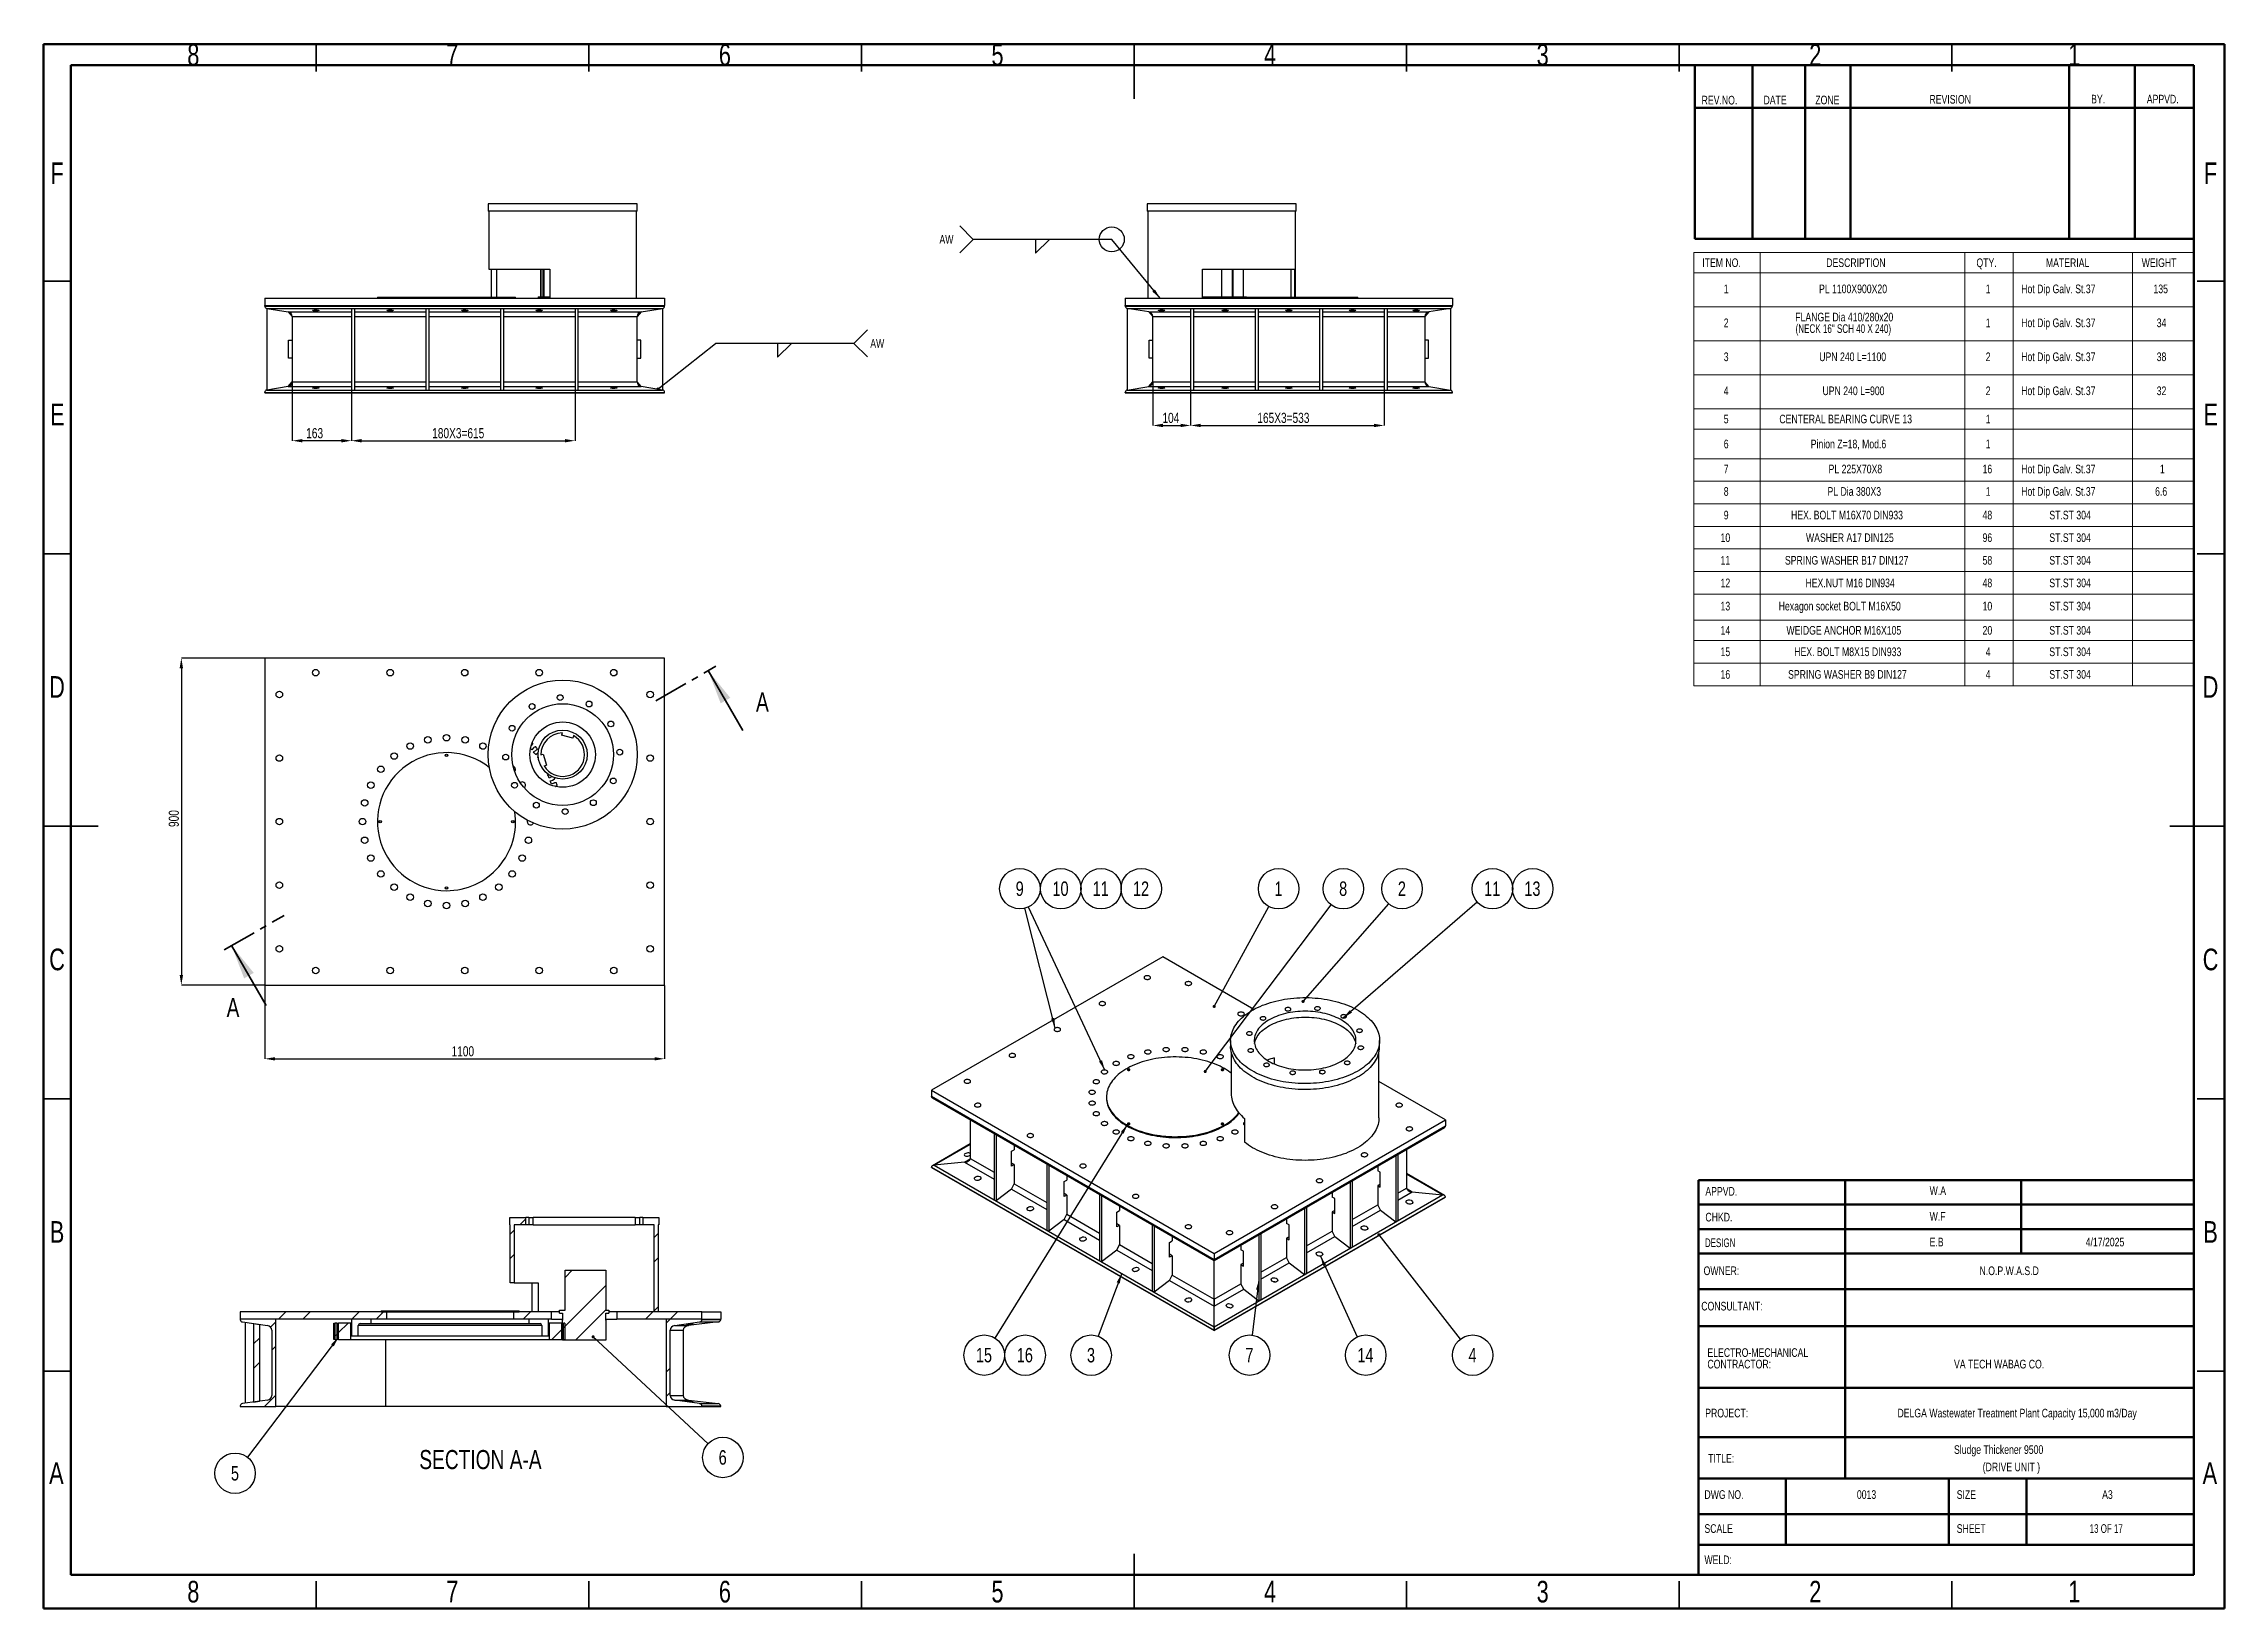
# Model space of a CAD drawing. Header units: millimetres. Extents: x 122 to 2816, y -707 to 556.
# Drawn here: x 121.9 to 521.9, y -701.7 to -414.6 of the extents above; entities that cross this region are included whole.
import ezdxf

# ---------------------------------------------------------------- set-up
doc = ezdxf.new("R2010")
doc.units = ezdxf.units.MM
doc.header["$PDSIZE"] = -1
doc.linetypes.add('CENTER', pattern=[10.16, 6.35, -1.27, 1.27, -1.27])
doc.layers.add('FORMAT', color=7, linetype='Continuous')
doc.styles.add('SLDTEXTSTYLE10', font='TXT', dxfattribs={"width": 0.6875})
doc.styles.add('SLDTEXTSTYLE13', font='TXT', dxfattribs={"width": 0.695652})
doc.styles.add('SLDTEXTSTYLE6', font='TXT', dxfattribs={"width": 0.687299})
doc.styles.add('SLDTEXTSTYLE7', font='TXT', dxfattribs={"width": 0.75})
doc.dimstyles.new('SLDDIMSTYLE0', dxfattribs={"dimtxt": 2.5, "dimasz": 1.852083, "dimexe": 0, "dimexo": 0.625, "dimgap": 0, "dimtad": 1, "dimdec": 0, "dimrnd": 1e-09, "dimtxsty": 'Standard', "dimsah": 1, "dimcen": 2.5, "dimazin": 3, "dimtfac": 1.852083, "dimtdec": 0, "dimtmove": 0, "dimatfit": 3, "dimfrac": 2})
doc.dimstyles.new('SLDDIMSTYLE1', dxfattribs={"dimtxt": 2.5, "dimasz": 0.569872, "dimexe": 0, "dimexo": 0.625, "dimgap": 0, "dimtad": 1, "dimdec": 0, "dimrnd": 1e-09, "dimtxsty": 'Standard', "dimblk1": 'DOT', "dimblk2": 'DOT', "dimsah": 1, "dimcen": 2.5, "dimazin": 3, "dimtfac": 0.569872, "dimtdec": 0, "dimtmove": 0, "dimatfit": 3, "dimldrblk": 'DOT', "dimfrac": 2})
doc.dimstyles.new('SLDDIMSTYLE64', dxfattribs={"dimtxt": 1.852083, "dimasz": 1.852083, "dimexe": 0, "dimexo": 0.625, "dimgap": 0.463021, "dimtad": 1, "dimdec": 0, "dimlfac": 15, "dimrnd": 1e-09, "dimzin": 12, "dimtxsty": 'SLDTEXTSTYLE7', "dimsah": 1, "dimcen": 2.5, "dimazin": 3, "dimtfac": 1, "dimtdec": 0, "dimtmove": 0, "dimatfit": 0, "dimfrac": 2, "dimtzin": 12})
doc.dimstyles.new('SLDDIMSTYLE65', dxfattribs={"dimtxt": 1.852083, "dimasz": 1.852083, "dimexe": 0, "dimexo": 0.625, "dimgap": 0.463021, "dimtad": 1, "dimdec": 0, "dimlfac": 15, "dimrnd": 1e-09, "dimzin": 12, "dimtxsty": 'SLDTEXTSTYLE7', "dimsah": 1, "dimcen": 2.5, "dimazin": 3, "dimtfac": 1, "dimtdec": 0, "dimtmove": 0, "dimatfit": 3, "dimfrac": 2, "dimtzin": 12})
pattern_1 = [(45, (106.94, -706.673), (-6.7352, 6.7352), []), (45, (111.43, -706.673), (-6.7352, 6.7352), [])]

msp = doc.modelspace()

# ---------------------------------------------------------------- texts
at = {"color": 7, "linetype": 'Continuous', "lineweight": 0}
for s, insert, char_height, attachment_point, style in [('8', (149.400028, -414.612578), 3.96875, 2, 'SLDTEXTSTYLE7'), ('7', (196.900028, -414.612578), 3.96875, 2, 'SLDTEXTSTYLE7'), ('6', (246.900028, -414.612578), 3.96875, 2, 'SLDTEXTSTYLE7'), ('5', (296.900028, -414.612578), 3.96875, 2, 'SLDTEXTSTYLE7'), ('4', (346.900028, -414.612578), 3.96875, 2, 'SLDTEXTSTYLE7'), ('3', (396.900028, -414.612578), 3.96875, 2, 'SLDTEXTSTYLE7'), ('2', (446.900028, -414.612578), 3.96875, 2, 'SLDTEXTSTYLE7'), ('1', (494.400028, -414.612578), 3.96875, 2, 'SLDTEXTSTYLE7'), ('REVISION', (467.847896, -423.980206), 1.5875, 1, 'SLDTEXTSTYLE7'), ('BY.', (497.50104, -423.950929), 1.5875, 1, 'SLDTEXTSTYLE7'), ('APPVD.', (507.712031, -423.950929), 1.5875, 1, 'SLDTEXTSTYLE7'), ('REV.NO.', (426.056116, -424.136624), 1.5875, 1, 'SLDTEXTSTYLE7'), ('DATE', (437.409038, -424.107347), 1.5875, 1, 'SLDTEXTSTYLE7'), ('ZONE', (446.907363, -424.107347), 1.5875, 1, 'SLDTEXTSTYLE7'), ('F', (124.397731, -436.362578), 3.96875, 2, 'SLDTEXTSTYLE7'), ('F', (519.397731, -436.362578), 3.96875, 2, 'SLDTEXTSTYLE7'), ('E', (124.4478, -480.612578), 3.96875, 2, 'SLDTEXTSTYLE7'), ('E', (519.4478, -480.612578), 3.96875, 2, 'SLDTEXTSTYLE7'), ('D', (124.392678, -530.612578), 3.96875, 2, 'SLDTEXTSTYLE7'), ('D', (519.392678, -530.612578), 3.96875, 2, 'SLDTEXTSTYLE7'), ('C', (124.39865, -580.612578), 3.96875, 2, 'SLDTEXTSTYLE7'), ('C', (519.39865, -580.612578), 3.96875, 2, 'SLDTEXTSTYLE7'), ('APPVD.', (426.744764, -624.353732), 1.5875, 1, 'SLDTEXTSTYLE7'), ('W.A', (467.878201, -624.22186), 1.5875, 1, 'SLDTEXTSTYLE7'), ('B', (124.410593, -630.612578), 3.96875, 2, 'SLDTEXTSTYLE7'), ('CHKD.', (426.744764, -629.087435), 1.5875, 1, 'SLDTEXTSTYLE7'), ('W.F', (467.878201, -628.955563), 1.5875, 1, 'SLDTEXTSTYLE7'), ('B', (519.410593, -630.612578), 3.96875, 2, 'SLDTEXTSTYLE7'), ('DESIGN', (426.658443, -633.789241), 1.5875, 1, 'SLDTEXTSTYLE6'), ('E.B', (467.878201, -633.657369), 1.5875, 1, 'SLDTEXTSTYLE7'), ('OWNER:', (426.413116, -638.930114), 1.5875, 1, 'SLDTEXTSTYLE7'), ('CONSULTANT:', (425.993941, -645.418695), 1.5875, 1, 'SLDTEXTSTYLE7'), ('PROJECT:', (426.719021, -665.042127), 1.5875, 1, 'SLDTEXTSTYLE7'), ('Sludge Thickener 9500', (472.349119, -671.739015), 1.5875, 1, 'SLDTEXTSTYLE7'), ('A', (124.279679, -674.862578), 3.96875, 2, 'SLDTEXTSTYLE7'), ('TITLE:', (427.265826, -673.361795), 1.5875, 1, 'SLDTEXTSTYLE7'), ('A', (519.279679, -674.862578), 3.96875, 2, 'SLDTEXTSTYLE7'), ('DWG NO.', (426.571479, -679.989176), 1.5875, 1, 'SLDTEXTSTYLE7'), ('SIZE', (472.847265, -679.989176), 1.5875, 1, 'SLDTEXTSTYLE7'), ('SCALE', (426.571479, -686.225525), 1.5875, 1, 'SLDTEXTSTYLE7'), ('SHEET', (472.847265, -686.225525), 1.5875, 1, 'SLDTEXTSTYLE7'), ('WELD:', (426.571479, -691.965283), 1.5875, 1, 'SLDTEXTSTYLE7'), ('8', (149.400028, -696.612578), 3.96875, 2, 'SLDTEXTSTYLE7'), ('7', (196.900028, -696.612578), 3.96875, 2, 'SLDTEXTSTYLE7'), ('6', (246.900028, -696.612578), 3.96875, 2, 'SLDTEXTSTYLE7'), ('5', (296.900028, -696.612578), 3.96875, 2, 'SLDTEXTSTYLE7'), ('4', (346.900028, -696.612578), 3.96875, 2, 'SLDTEXTSTYLE7'), ('3', (396.900028, -696.612578), 3.96875, 2, 'SLDTEXTSTYLE7'), ('2', (446.900028, -696.612578), 3.96875, 2, 'SLDTEXTSTYLE7'), ('1', (494.400028, -696.612578), 3.96875, 2, 'SLDTEXTSTYLE7')]:
    msp.add_mtext(s, dxfattribs=dict(at, insert=insert, char_height=char_height, attachment_point=attachment_point, style=style))
at = {"color": 7, "linetype": 'Continuous', "char_height": 3.5, "attachment_point": 1, "style": 'SLDTEXTSTYLE7'}
for insert in [(252.608257, -533.606884), (155.505182, -589.669371)]:
    msp.add_mtext('A', dxfattribs=dict(at, insert=insert))
at = {"layer": 'FORMAT'}
for s, insert, char_height, attachment_point, style in [('4/17/2025', (496.501431, -633.657369), 1.5875, 1, 'SLDTEXTSTYLE7'), ('N.O.P.W.A.S.D', (477.030777, -638.930114), 1.5875, 1, 'SLDTEXTSTYLE7'), ('VA TECH WABAG CO.', (472.349119, -656.056624), 1.5875, 1, 'SLDTEXTSTYLE7'), ('DELGA Wastewater Treatment Plant Capacity 15,000 m3/Day', (483.925188, -665.042127), 1.5875, 2, 'SLDTEXTSTYLE7'), ('SECTION A-A', (202.065596, -672.614665), 3.5, 2, 'SLDTEXTSTYLE7'), ('(DRIVE UNIT )', (482.875375, -674.920571), 1.5875, 2, 'SLDTEXTSTYLE7'), ('0013', (454.532845, -679.989176), 1.5875, 1, 'SLDTEXTSTYLE7'), ('A3', (499.519779, -679.989176), 1.5875, 1, 'SLDTEXTSTYLE7'), ('13 OF 17', (497.22856, -686.225525), 1.5875, 1, 'SLDTEXTSTYLE10')]:
    msp.add_mtext(s, dxfattribs=dict(at, insert=insert, char_height=char_height, attachment_point=attachment_point, style=style))

# ---------------------------------------------------------------- blocks, each defined once
blk = doc.blocks.new('SW_NOTE_0_149')
at = {"color": 0, "linetype": 'Continuous', "lineweight": 0, "char_height": 1.5875, "attachment_point": 1, "style": 'SLDTEXTSTYLE7'}
for s, insert in [('ELECTRO-MECHANICAL', (0, 2.05)), ('CONTRACTOR:', (0, -0.07))]:
    blk.add_mtext(s, dxfattribs=dict(at, insert=insert))
blk = doc.blocks.new('SW_TABLEANNOTATION_5')
at = {"color": 0, "linetype": 'Continuous', "lineweight": 18}
for p, q in [((0, 0), (0, -3.74)), ((0, 0), (12.18, 0)), ((12.18, 0), (12.18, -3.74)), ((12.18, 0), (49.73, 0)), ((49.73, 0), (49.73, -3.74)), ((49.73, 0), (58.57, 0)), ((58.57, 0), (58.57, -3.74)), ((58.57, 0), (80.5, 0)), ((80.5, 0), (80.5, -3.74)), ((80.5, 0), (91.69, 0)), ((91.69, 0), (91.69, -3.74)), ((0, -3.74), (12.18, -3.74)), ((0, -3.74), (0, -9.97)), ((12.18, -3.74), (49.73, -3.74)), ((12.18, -3.74), (12.18, -9.97)), ((49.73, -3.74), (58.57, -3.74)), ((49.73, -3.74), (49.73, -9.97)), ((58.57, -3.74), (80.5, -3.74)), ((58.57, -3.74), (58.57, -9.97)), ((80.5, -3.74), (91.69, -3.74)), ((80.5, -3.74), (80.5, -9.97)), ((91.69, -3.74), (91.69, -9.97)), ((0, -9.97), (0, -16.2)), ((0, -9.97), (12.18, -9.97)), ((12.18, -9.97), (12.18, -16.2)), ((12.18, -9.97), (49.73, -9.97)), ((49.73, -9.97), (49.73, -16.2)), ((49.73, -9.97), (58.57, -9.97)), ((58.57, -9.97), (58.57, -16.2)), ((58.57, -9.97), (80.5, -9.97)), ((80.5, -9.97), (80.5, -16.2)), ((80.5, -9.97), (91.69, -9.97)), ((91.69, -9.97), (91.69, -16.2)), ((0, -16.2), (0, -22.44)), ((0, -16.2), (12.18, -16.2)), ((12.18, -16.2), (12.18, -22.44)), ((12.18, -16.2), (49.73, -16.2)), ((49.73, -16.2), (49.73, -22.44)), ((49.73, -16.2), (58.57, -16.2)), ((58.57, -16.2), (58.57, -22.44)), ((58.57, -16.2), (80.5, -16.2)), ((80.5, -16.2), (80.5, -22.44)), ((80.5, -16.2), (91.69, -16.2)), ((91.69, -16.2), (91.69, -22.44)), ((0, -22.44), (0, -28.67)), ((0, -22.44), (12.18, -22.44)), ((12.18, -22.44), (12.18, -28.67)), ((12.18, -22.44), (49.73, -22.44)), ((49.73, -22.44), (49.73, -28.67)), ((49.73, -22.44), (58.57, -22.44)), ((58.57, -22.44), (58.57, -28.67)), ((58.57, -22.44), (80.5, -22.44)), ((80.5, -22.44), (80.5, -28.67)), ((80.5, -22.44), (91.69, -22.44)), ((91.69, -22.44), (91.69, -28.67)), ((0, -28.67), (0, -32.41)), ((0, -28.67), (12.18, -28.67)), ((12.18, -28.67), (12.18, -32.41)), ((12.18, -28.67), (49.73, -28.67)), ((49.73, -28.67), (49.73, -32.41)), ((49.73, -28.67), (58.57, -28.67)), ((58.57, -28.67), (58.57, -32.41)), ((58.57, -28.67), (80.5, -28.67)), ((80.5, -28.67), (80.5, -32.41)), ((80.5, -28.67), (91.69, -28.67)), ((91.69, -28.67), (91.69, -32.41)), ((0, -32.41), (0, -37.85)), ((0, -32.41), (12.18, -32.41)), ((12.18, -32.41), (12.18, -37.85)), ((12.18, -32.41), (49.73, -32.41)), ((49.73, -32.41), (49.73, -37.85)), ((49.73, -32.41), (58.57, -32.41)), ((58.57, -32.41), (58.57, -37.85)), ((58.57, -32.41), (80.5, -32.41)), ((80.5, -32.41), (80.5, -37.85)), ((80.5, -32.41), (91.69, -32.41)), ((91.69, -32.41), (91.69, -37.85)), ((0, -37.85), (0, -41.97)), ((0, -37.85), (12.18, -37.85)), ((12.18, -37.85), (12.18, -41.97)), ((12.18, -37.85), (49.73, -37.85)), ((49.73, -37.85), (49.73, -41.97)), ((49.73, -37.85), (58.57, -37.85)), ((58.57, -37.85), (58.57, -41.97)), ((58.57, -37.85), (80.5, -37.85)), ((80.5, -37.85), (80.5, -41.97)), ((80.5, -37.85), (91.69, -37.85)), ((91.69, -37.85), (91.69, -41.97)), ((0, -41.97), (0, -46.08)), ((0, -41.97), (12.18, -41.97)), ((12.18, -41.97), (12.18, -46.08)), ((12.18, -41.97), (49.73, -41.97)), ((49.73, -41.97), (49.73, -46.08)), ((49.73, -41.97), (58.57, -41.97)), ((58.57, -41.97), (58.57, -46.08)), ((58.57, -41.97), (80.5, -41.97)), ((80.5, -41.97), (80.5, -46.08)), ((80.5, -41.97), (91.69, -41.97)), ((91.69, -41.97), (91.69, -46.08)), ((0, -46.08), (0, -50.24)), ((0, -46.08), (12.18, -46.08)), ((12.18, -46.08), (12.18, -50.24)), ((12.18, -46.08), (49.73, -46.08)), ((49.73, -46.08), (49.73, -50.24)), ((49.73, -46.08), (58.57, -46.08)), ((58.57, -46.08), (58.57, -50.24)), ((58.57, -46.08), (80.5, -46.08)), ((80.5, -46.08), (80.5, -50.24)), ((80.5, -46.08), (91.69, -46.08)), ((91.69, -46.08), (91.69, -50.24)), ((0, -50.24), (0, -54.38)), ((0, -50.24), (12.18, -50.24)), ((12.18, -50.24), (12.18, -54.38)), ((12.18, -50.24), (49.73, -50.24)), ((49.73, -50.24), (49.73, -54.38)), ((49.73, -50.24), (58.57, -50.24)), ((58.57, -50.24), (58.57, -54.38)), ((58.57, -50.24), (80.5, -50.24)), ((80.5, -50.24), (80.5, -54.38)), ((80.5, -50.24), (91.69, -50.24)), ((91.69, -50.24), (91.69, -54.38)), ((0, -54.38), (0, -58.54)), ((0, -54.38), (12.18, -54.38)), ((12.18, -54.38), (12.18, -58.54)), ((12.18, -54.38), (49.73, -54.38)), ((49.73, -54.38), (49.73, -58.54)), ((49.73, -54.38), (58.57, -54.38)), ((58.57, -54.38), (58.57, -58.54)), ((58.57, -54.38), (80.5, -54.38)), ((80.5, -54.38), (80.5, -58.54)), ((80.5, -54.38), (91.69, -54.38)), ((91.69, -54.38), (91.69, -58.54)), ((0, -58.54), (0, -62.68)), ((0, -58.54), (12.18, -58.54)), ((12.18, -58.54), (12.18, -62.68)), ((12.18, -58.54), (49.73, -58.54)), ((49.73, -58.54), (49.73, -62.68)), ((49.73, -58.54), (58.57, -58.54)), ((58.57, -58.54), (58.57, -62.68)), ((58.57, -58.54), (80.5, -58.54)), ((80.5, -58.54), (80.5, -62.68)), ((80.5, -58.54), (91.69, -58.54)), ((91.69, -58.54), (91.69, -62.68)), ((0, -62.68), (0, -67.44)), ((0, -62.68), (12.18, -62.68)), ((12.18, -62.68), (12.18, -67.44)), ((12.18, -62.68), (49.73, -62.68)), ((49.73, -62.68), (49.73, -67.44)), ((49.73, -62.68), (58.57, -62.68)), ((58.57, -62.68), (58.57, -67.44)), ((58.57, -62.68), (80.5, -62.68)), ((80.5, -62.68), (80.5, -67.44)), ((80.5, -62.68), (91.69, -62.68)), ((91.69, -62.68), (91.69, -67.44)), ((0, -67.44), (0, -71.18)), ((0, -67.44), (12.18, -67.44)), ((12.18, -67.44), (12.18, -71.18)), ((12.18, -67.44), (49.73, -67.44)), ((49.73, -67.44), (49.73, -71.18)), ((49.73, -67.44), (58.57, -67.44)), ((58.57, -67.44), (58.57, -71.18)), ((58.57, -67.44), (80.5, -67.44)), ((80.5, -67.44), (80.5, -71.18)), ((80.5, -67.44), (91.69, -67.44)), ((91.69, -67.44), (91.69, -71.18)), ((0, -71.18), (0, -75.33)), ((0, -71.18), (12.18, -71.18)), ((12.18, -71.18), (12.18, -75.33)), ((12.18, -71.18), (49.73, -71.18)), ((49.73, -71.18), (49.73, -75.33)), ((49.73, -71.18), (58.57, -71.18)), ((58.57, -71.18), (58.57, -75.33)), ((58.57, -71.18), (80.5, -71.18)), ((80.5, -71.18), (80.5, -75.33)), ((80.5, -71.18), (91.69, -71.18)), ((91.69, -71.18), (91.69, -75.33)), ((0, -75.33), (0, -79.47)), ((0, -75.33), (12.18, -75.33)), ((12.18, -75.33), (12.18, -79.47)), ((12.18, -75.33), (49.73, -75.33)), ((49.73, -75.33), (49.73, -79.47)), ((49.73, -75.33), (58.57, -75.33)), ((58.57, -75.33), (58.57, -79.47)), ((58.57, -75.33), (80.5, -75.33)), ((80.5, -75.33), (80.5, -79.47)), ((80.5, -75.33), (91.69, -75.33)), ((91.69, -75.33), (91.69, -79.47)), ((0, -79.47), (12.18, -79.47)), ((12.18, -79.47), (49.73, -79.47)), ((49.73, -79.47), (58.57, -79.47)), ((58.57, -79.47), (80.5, -79.47)), ((80.5, -79.47), (91.69, -79.47))]:
    blk.add_line(p, q, dxfattribs=at)
at = {"color": 0, "linetype": 'Continuous', "lineweight": 0, "attachment_point": 1}
for s, insert, char_height, style in [('ITEM NO.', (1.57, -1.07), 1.587, 'SLDTEXTSTYLE7'), ('DESCRIPTION', (24.31, -1.07), 1.5875, 'SLDTEXTSTYLE7'), ('QTY.', (51.86, -1.07), 1.587, 'SLDTEXTSTYLE7'), ('MATERIAL', (64.6, -1.07), 1.587, 'SLDTEXTSTYLE7'), ('WEIGHT', (82.17, -1.07), 1.587, 'SLDTEXTSTYLE7'), ('1', (5.51, -5.87), 1.59, 'SLDTEXTSTYLE7'), ('PL 1100X900X20', (22.98, -5.87), 1.5875, 'SLDTEXTSTYLE7'), ('1', (53.56, -5.87), 1.59, 'SLDTEXTSTYLE7'), ('Hot Dip Galv. St.37', (60.07, -5.87), 1.5875, 'SLDTEXTSTYLE7'), ('135', (84.33, -5.87), 1.587, 'SLDTEXTSTYLE7'), ('FLANGE Dia 410/280x20', (18.63, -11.04), 1.5875, 'SLDTEXTSTYLE7'), ('2', (5.51, -12.1), 1.59, 'SLDTEXTSTYLE7'), ('(NECK 16" SCH 40 X 240)', (18.69, -13.16), 1.5875, 'SLDTEXTSTYLE13'), ('1', (53.56, -12.1), 1.59, 'SLDTEXTSTYLE7'), ('Hot Dip Galv. St.37', (60.07, -12.1), 1.5875, 'SLDTEXTSTYLE7'), ('34', (84.92, -12.1), 1.587, 'SLDTEXTSTYLE7'), ('3', (5.51, -18.33), 1.59, 'SLDTEXTSTYLE7'), ('UPN 240 L=1100', (23.03, -18.33), 1.5875, 'SLDTEXTSTYLE7'), ('2', (53.56, -18.33), 1.59, 'SLDTEXTSTYLE7'), ('Hot Dip Galv. St.37', (60.07, -18.33), 1.5875, 'SLDTEXTSTYLE7'), ('38', (84.92, -18.33), 1.587, 'SLDTEXTSTYLE7'), ('4', (5.51, -24.57), 1.59, 'SLDTEXTSTYLE7'), ('UPN 240 L=900', (23.62, -24.57), 1.5875, 'SLDTEXTSTYLE7'), ('2', (53.56, -24.57), 1.59, 'SLDTEXTSTYLE7'), ('Hot Dip Galv. St.37', (60.07, -24.57), 1.5875, 'SLDTEXTSTYLE7'), ('32', (84.92, -24.57), 1.587, 'SLDTEXTSTYLE7'), ('5', (5.51, -29.75), 1.59, 'SLDTEXTSTYLE7'), ('CENTERAL BEARING CURVE 13', (15.71, -29.75), 1.5875, 'SLDTEXTSTYLE7'), ('1', (53.56, -29.75), 1.59, 'SLDTEXTSTYLE7'), ('6', (5.51, -34.33), 1.59, 'SLDTEXTSTYLE7'), ('Pinion Z=18, Mod.6', (21.46, -34.33), 1.5875, 'SLDTEXTSTYLE7'), ('1', (53.56, -34.33), 1.59, 'SLDTEXTSTYLE7'), ('7', (5.51, -38.92), 1.59, 'SLDTEXTSTYLE7'), ('PL 225X70X8', (24.74, -38.92), 1.5875, 'SLDTEXTSTYLE7'), ('16', (52.98, -38.92), 1.587, 'SLDTEXTSTYLE7'), ('Hot Dip Galv. St.37', (60.07, -38.92), 1.5875, 'SLDTEXTSTYLE7'), ('1', (85.51, -38.92), 1.59, 'SLDTEXTSTYLE7'), ('8', (5.51, -43.04), 1.59, 'SLDTEXTSTYLE7'), ('PL Dia 380X3', (24.54, -43.04), 1.5875, 'SLDTEXTSTYLE7'), ('1', (53.56, -43.04), 1.59, 'SLDTEXTSTYLE7'), ('Hot Dip Galv. St.37', (60.07, -43.04), 1.5875, 'SLDTEXTSTYLE7'), ('6.6', (84.63, -43.04), 1.587, 'SLDTEXTSTYLE7'), ('9', (5.51, -47.37), 1.59, 'SLDTEXTSTYLE7'), ('HEX. BOLT M16X70 DIN933', (17.85, -47.37), 1.5875, 'SLDTEXTSTYLE7'), ('48', (52.98, -47.37), 1.587, 'SLDTEXTSTYLE7'), ('ST.ST 304', (65.23, -47.37), 1.587, 'SLDTEXTSTYLE7'), ('10', (4.92, -51.52), 1.587, 'SLDTEXTSTYLE7'), ('WASHER A17 DIN125', (20.59, -51.52), 1.5875, 'SLDTEXTSTYLE7'), ('96', (52.98, -51.52), 1.587, 'SLDTEXTSTYLE7'), ('ST.ST 304', (65.23, -51.52), 1.587, 'SLDTEXTSTYLE7'), ('11', (4.92, -55.67), 1.587, 'SLDTEXTSTYLE7'), ('SPRING WASHER B17 DIN127', (16.73, -55.67), 1.5875, 'SLDTEXTSTYLE7'), ('58', (52.98, -55.67), 1.587, 'SLDTEXTSTYLE7'), ('ST.ST 304', (65.23, -55.67), 1.587, 'SLDTEXTSTYLE7'), ('12', (4.92, -59.82), 1.587, 'SLDTEXTSTYLE7'), ('HEX.NUT M16 DIN934', (20.5, -59.82), 1.5875, 'SLDTEXTSTYLE7'), ('48', (52.98, -59.82), 1.587, 'SLDTEXTSTYLE7'), ('ST.ST 304', (65.23, -59.82), 1.587, 'SLDTEXTSTYLE7'), ('Hexagon socket BOLT M16X50', (15.59, -64.08), 1.5875, 'SLDTEXTSTYLE7'), ('13', (4.92, -64.08), 1.587, 'SLDTEXTSTYLE7'), ('10', (52.98, -64.08), 1.587, 'SLDTEXTSTYLE7'), ('ST.ST 304', (65.23, -64.08), 1.587, 'SLDTEXTSTYLE7'), ('14', (4.92, -68.52), 1.587, 'SLDTEXTSTYLE7'), ('WEIDGE ANCHOR M16X105', (17.01, -68.52), 1.5875, 'SLDTEXTSTYLE7'), ('20', (52.98, -68.52), 1.587, 'SLDTEXTSTYLE7'), ('ST.ST 304', (65.23, -68.52), 1.587, 'SLDTEXTSTYLE7'), ('15', (4.92, -72.46), 1.587, 'SLDTEXTSTYLE7'), ('HEX. BOLT M8X15 DIN933', (18.44, -72.46), 1.5875, 'SLDTEXTSTYLE7'), ('4', (53.56, -72.46), 1.59, 'SLDTEXTSTYLE7'), ('ST.ST 304', (65.23, -72.46), 1.587, 'SLDTEXTSTYLE7'), ('16', (4.92, -76.61), 1.587, 'SLDTEXTSTYLE7'), ('SPRING WASHER B9 DIN127', (17.31, -76.61), 1.5875, 'SLDTEXTSTYLE7'), ('4', (53.56, -76.61), 1.59, 'SLDTEXTSTYLE7'), ('ST.ST 304', (65.23, -76.61), 1.587, 'SLDTEXTSTYLE7')]:
    blk.add_mtext(s, dxfattribs=dict(at, insert=insert, char_height=char_height, style=style))
blk = doc.blocks.new('*D1468')
at = {"layer": 'Defpoints', "color": 0}
for p in [(167.54, -476.6), (178.41, -478.12), (167.54, -487.42)]:
    blk.add_point(p, dxfattribs=at)
at = {"layer": 'FORMAT', "color": 0, "lineweight": -2}
for p, q in [((167.54, -476.67), (167.54, -487.42)), ((178.41, -478.18), (178.41, -487.42)), ((176.56, -487.42), (169.39, -487.42))]:
    blk.add_line(p, q, dxfattribs=at)
at = {"layer": 'FORMAT', "color": 0}
for points in [[(169.39, -487.11), (169.39, -487.73), (167.54, -487.42)], [(176.56, -487.11), (176.56, -487.73), (178.41, -487.42)]]:
    blk.add_solid(points, dxfattribs=at)
at = {"layer": 'FORMAT', "color": 0, "insert": (171.65, -485.11), "char_height": 1.852, "attachment_point": 2, "style": 'SLDTEXTSTYLE7'}
blk.add_mtext('\\A1;163', dxfattribs=at)
blk = doc.blocks.new('*D1469')
at = {"layer": 'Defpoints', "color": 0}
for p in [(178.41, -478.12), (219.41, -478.12), (219.41, -487.42)]:
    blk.add_point(p, dxfattribs=at)
at = {"layer": 'FORMAT', "color": 0, "lineweight": -2}
for p, q in [((178.41, -478.18), (178.41, -487.42)), ((219.41, -478.18), (219.41, -487.42)), ((180.26, -487.42), (217.56, -487.42))]:
    blk.add_line(p, q, dxfattribs=at)
at = {"layer": 'FORMAT', "color": 0}
for points in [[(180.26, -487.11), (180.26, -487.73), (178.41, -487.42)], [(217.56, -487.11), (217.56, -487.73), (219.41, -487.42)]]:
    blk.add_solid(points, dxfattribs=at)
at = {"layer": 'FORMAT', "color": 0, "insert": (197.99, -485.11), "char_height": 1.8521, "attachment_point": 2, "style": 'SLDTEXTSTYLE7'}
blk.add_mtext('\\A1;180X3=615', dxfattribs=at)
blk = doc.blocks.new('SW_SYMBOL_AWLD_FILL')
at = {"layer": 'FORMAT', "color": 0}
for p, q in [((0, 0), (0, 1250)), ((0, 1250), (1250, 0)), ((1250, 0), (0, 0))]:
    blk.add_line(p, q, dxfattribs=at)
blk = doc.blocks.new('SW_WELDSYMBOL_10')
at = {"layer": 'FORMAT', "color": 0}
for p, q in [((25.4, 0), (0, 0)), ((27.88, 2.48), (25.4, 0)), ((27.88, -2.48), (25.4, 0))]:
    blk.add_line(p, q, dxfattribs=at)
at = {"layer": 'FORMAT', "color": 0, "extrusion": (0, 0, -1), "xscale": 0.0020277832, "yscale": 0.0020277832, "zscale": 0.0020277832, "rotation": 180}
blk.add_blockref('SW_SYMBOL_AWLD_FILL', (-11.42, 0), dxfattribs=at)
at = {"layer": 'FORMAT', "color": 0, "insert": (28.41, 0.79), "char_height": 1.587, "attachment_point": 1, "style": 'SLDTEXTSTYLE7'}
blk.add_mtext('AW', dxfattribs=at)
blk = doc.blocks.new('_Dot')
at = {"color": 0, "linetype": 'ByBlock', "lineweight": -2}
blk.add_line((-0.5, 0), (-1, 0), dxfattribs=at)
at = {"color": 0, "linetype": 'ByBlock', "const_width": 0.5}
blk.add_lwpolyline([(-0.25, 0, 1), (0.25, 0, 1)], format="xyb", close=True, dxfattribs=at)
blk = doc.blocks.new('*D1470')
at = {"layer": 'Defpoints', "color": 0}
for p in [(325.38, -476.6), (332.33, -478.12), (332.33, -484.62)]:
    blk.add_point(p, dxfattribs=at)
at = {"layer": 'FORMAT', "color": 0, "lineweight": -2}
for p, q in [((325.38, -476.67), (325.38, -484.62)), ((332.33, -478.18), (332.33, -484.62)), ((327.23, -484.62), (330.48, -484.62))]:
    blk.add_line(p, q, dxfattribs=at)
at = {"layer": 'FORMAT', "color": 0}
for points in [[(327.23, -484.31), (327.23, -484.93), (325.38, -484.62)], [(330.48, -484.31), (330.48, -484.93), (332.33, -484.62)]]:
    blk.add_solid(points, dxfattribs=at)
at = {"layer": 'FORMAT', "color": 0, "insert": (328.7, -482.3), "char_height": 1.852, "attachment_point": 2, "style": 'SLDTEXTSTYLE7'}
blk.add_mtext('\\A1;104', dxfattribs=at)
blk = doc.blocks.new('*D1471')
at = {"layer": 'Defpoints', "color": 0}
for p in [(332.33, -478.12), (367.83, -478.12), (367.83, -484.62)]:
    blk.add_point(p, dxfattribs=at)
at = {"layer": 'FORMAT', "color": 0, "lineweight": -2}
for p, q in [((332.33, -478.18), (332.33, -484.62)), ((367.83, -478.18), (367.83, -484.62)), ((334.18, -484.62), (365.98, -484.62))]:
    blk.add_line(p, q, dxfattribs=at)
at = {"layer": 'FORMAT', "color": 0}
for points in [[(334.18, -484.31), (334.18, -484.93), (332.33, -484.62)], [(365.98, -484.31), (365.98, -484.93), (367.83, -484.62)]]:
    blk.add_solid(points, dxfattribs=at)
at = {"layer": 'FORMAT', "color": 0, "insert": (349.34, -482.3), "char_height": 1.8521, "attachment_point": 2, "style": 'SLDTEXTSTYLE7'}
blk.add_mtext('\\A1;165X3=533', dxfattribs=at)
blk = doc.blocks.new('SW_WELDSYMBOL_11')
at = {"layer": 'FORMAT', "color": 0}
for p in [(-27.88, 2.48), (-27.88, -2.48), (0, 0)]:
    blk.add_line(p, (-25.4, 0), dxfattribs=at)
blk.add_circle((0, 0), 2.29, dxfattribs=at)
at = {"layer": 'FORMAT', "color": 0, "extrusion": (0, 0, -1), "xscale": 0.0020277832, "yscale": 0.0020277832, "zscale": 0.0020277832, "rotation": 180}
blk.add_blockref('SW_SYMBOL_AWLD_FILL', (13.98, 0), dxfattribs=at)
at = {"layer": 'FORMAT', "color": 0, "insert": (-31.61, 0.79), "char_height": 1.587, "attachment_point": 1, "style": 'SLDTEXTSTYLE7'}
blk.add_mtext('AW', dxfattribs=at)
blk = doc.blocks.new('*D1466')
at = {"layer": 'Defpoints', "color": 0}
for p in [(162.51, -527.31), (147.2, -587.31), (162.51, -587.31)]:
    blk.add_point(p, dxfattribs=at)
at = {"layer": 'FORMAT', "color": 0, "lineweight": -2}
for p, q in [((162.45, -527.31), (147.2, -527.31)), ((147.2, -529.16), (147.2, -585.46)), ((162.45, -587.31), (147.2, -587.31))]:
    blk.add_line(p, q, dxfattribs=at)
at = {"layer": 'FORMAT', "color": 0}
for points in [[(146.89, -529.16), (147.51, -529.16), (147.2, -527.31)], [(146.89, -585.46), (147.51, -585.46), (147.2, -587.31)]]:
    blk.add_solid(points, dxfattribs=at)
at = {"layer": 'FORMAT', "color": 0, "insert": (144.89, -556.75), "char_height": 1.852, "attachment_point": 2, "rotation": 90, "style": 'SLDTEXTSTYLE7'}
blk.add_mtext('\\A1;900', dxfattribs=at)
blk = doc.blocks.new('*D1467')
at = {"layer": 'Defpoints', "color": 0}
for p in [(162.51, -587.31), (235.84, -587.31), (235.84, -600.83)]:
    blk.add_point(p, dxfattribs=at)
at = {"layer": 'FORMAT', "color": 0, "lineweight": -2}
for p, q in [((162.51, -587.37), (162.51, -600.83)), ((235.84, -587.37), (235.84, -600.83)), ((164.36, -600.83), (233.99, -600.83))]:
    blk.add_line(p, q, dxfattribs=at)
at = {"layer": 'FORMAT', "color": 0}
for points in [[(164.36, -600.53), (164.36, -601.14), (162.51, -600.83)], [(233.99, -600.53), (233.99, -601.14), (235.84, -600.83)]]:
    blk.add_solid(points, dxfattribs=at)
at = {"layer": 'FORMAT', "color": 0, "insert": (198.83, -598.52), "char_height": 1.852, "attachment_point": 2, "style": 'SLDTEXTSTYLE7'}
blk.add_mtext('\\A1;1100', dxfattribs=at)
blk = doc.blocks.new('SW_NOTE_0_150')
at = {"layer": 'FORMAT', "color": 0}
blk.add_circle((2.72, -2.53), 3.71, dxfattribs=at)
at = {"layer": 'FORMAT', "color": 0, "insert": (2.69, -1.2), "char_height": 2.65, "attachment_point": 2, "style": 'SLDTEXTSTYLE7'}
blk.add_mtext('6', dxfattribs=at)
blk = doc.blocks.new('SW_NOTE_0_151')
at = {"layer": 'FORMAT', "color": 0}
blk.add_circle((-2.25, -2.95), 3.71, dxfattribs=at)
at = {"layer": 'FORMAT', "color": 0, "insert": (-2.27, -1.63), "char_height": 2.65, "attachment_point": 2, "style": 'SLDTEXTSTYLE7'}
blk.add_mtext('5', dxfattribs=at)
blk = doc.blocks.new('SW_NOTE_0_152')
at = {"layer": 'FORMAT', "color": 0}
blk.add_circle((1.78, 3.25), 3.71, dxfattribs=at)
at = {"layer": 'FORMAT', "color": 0, "insert": (1.76, 4.58), "char_height": 2.65, "attachment_point": 2, "style": 'SLDTEXTSTYLE7'}
blk.add_mtext('1', dxfattribs=at)
blk = doc.blocks.new('SW_NOTE_0_153')
at = {"layer": 'FORMAT', "color": 0}
blk.add_circle((2.24, 2.96), 3.71, dxfattribs=at)
at = {"layer": 'FORMAT', "color": 0, "insert": (2.21, 4.29), "char_height": 2.65, "attachment_point": 2, "style": 'SLDTEXTSTYLE7'}
blk.add_mtext('8', dxfattribs=at)
blk = doc.blocks.new('SW_NOTE_0_154')
at = {"layer": 'FORMAT', "color": 0}
blk.add_circle((2.45, 2.79), 3.71, dxfattribs=at)
at = {"layer": 'FORMAT', "color": 0, "insert": (2.42, 4.12), "char_height": 2.65, "attachment_point": 2, "style": 'SLDTEXTSTYLE7'}
blk.add_mtext('2', dxfattribs=at)
blk = doc.blocks.new('SW_NOTE_0_155')
at = {"layer": 'FORMAT', "color": 0}
blk.add_circle((2.28, -2.93), 3.71, dxfattribs=at)
at = {"layer": 'FORMAT', "color": 0, "insert": (2.25, -1.6), "char_height": 2.65, "attachment_point": 2, "style": 'SLDTEXTSTYLE7'}
blk.add_mtext('4', dxfattribs=at)
blk = doc.blocks.new('SW_NOTE_0_156')
at = {"layer": 'FORMAT', "color": 0}
blk.add_circle((-0.46, -3.68), 3.71, dxfattribs=at)
at = {"layer": 'FORMAT', "color": 0, "insert": (-0.48, -2.35), "char_height": 2.65, "attachment_point": 2, "style": 'SLDTEXTSTYLE7'}
blk.add_mtext('7', dxfattribs=at)
blk = doc.blocks.new('SW_NOTE_0_157')
at = {"layer": 'FORMAT', "color": 0}
blk.add_circle((-1.3, -3.48), 3.71, dxfattribs=at)
at = {"layer": 'FORMAT', "color": 0, "insert": (-1.33, -2.15), "char_height": 2.65, "attachment_point": 2, "style": 'SLDTEXTSTYLE7'}
blk.add_mtext('3', dxfattribs=at)
blk = doc.blocks.new('SW_NOTE_0_158')
at = {"layer": 'FORMAT', "color": 0}
blk.add_circle((2.8, 2.43), 3.71, dxfattribs=at)
at = {"layer": 'FORMAT', "color": 0, "insert": (2.75, 3.76), "char_height": 2.646, "attachment_point": 2, "style": 'SLDTEXTSTYLE7'}
blk.add_mtext('11', dxfattribs=at)
blk = doc.blocks.new('SW_NOTE_0_159')
at = {"layer": 'FORMAT', "color": 0}
blk.add_circle((-0.91, 3.6), 3.71, dxfattribs=at)
at = {"layer": 'FORMAT', "color": 0, "insert": (-0.94, 4.92), "char_height": 2.65, "attachment_point": 2, "style": 'SLDTEXTSTYLE7'}
blk.add_mtext('9', dxfattribs=at)
blk = doc.blocks.new('SW_NOTE_0_160')
at = {"layer": 'FORMAT', "color": 0}
blk.add_circle((1.95, 2.08), 3.71, dxfattribs=at)
at = {"layer": 'FORMAT', "color": 0, "insert": (1.9, 3.41), "char_height": 2.646, "attachment_point": 2, "style": 'SLDTEXTSTYLE7'}
blk.add_mtext('13', dxfattribs=at)
blk = doc.blocks.new('SW_NOTE_0_161')
at = {"layer": 'FORMAT', "color": 0}
blk.add_circle((1.95, 2.08), 3.71, dxfattribs=at)
at = {"layer": 'FORMAT', "color": 0, "insert": (1.9, 3.41), "char_height": 2.646, "attachment_point": 2, "style": 'SLDTEXTSTYLE7'}
blk.add_mtext('10', dxfattribs=at)
blk = doc.blocks.new('SW_NOTE_0_162')
at = {"layer": 'FORMAT', "color": 0}
blk.add_circle((1.95, 2.08), 3.71, dxfattribs=at)
at = {"layer": 'FORMAT', "color": 0, "insert": (1.9, 3.41), "char_height": 2.646, "attachment_point": 2, "style": 'SLDTEXTSTYLE7'}
blk.add_mtext('11', dxfattribs=at)
blk = doc.blocks.new('SW_NOTE_0_163')
at = {"layer": 'FORMAT', "color": 0}
blk.add_circle((1.95, 2.08), 3.71, dxfattribs=at)
at = {"layer": 'FORMAT', "color": 0, "insert": (1.9, 3.41), "char_height": 2.646, "attachment_point": 2, "style": 'SLDTEXTSTYLE7'}
blk.add_mtext('12', dxfattribs=at)
blk = doc.blocks.new('SW_NOTE_0_164')
at = {"layer": 'FORMAT', "color": 0}
blk.add_circle((-1.96, -3.15), 3.71, dxfattribs=at)
at = {"layer": 'FORMAT', "color": 0, "insert": (-2.01, -1.82), "char_height": 2.646, "attachment_point": 2, "style": 'SLDTEXTSTYLE7'}
blk.add_mtext('15', dxfattribs=at)
blk = doc.blocks.new('SW_NOTE_0_165')
at = {"layer": 'FORMAT', "color": 0}
blk.add_circle((1.54, -3.37), 3.71, dxfattribs=at)
at = {"layer": 'FORMAT', "color": 0, "insert": (1.49, -2.05), "char_height": 2.646, "attachment_point": 2, "style": 'SLDTEXTSTYLE7'}
blk.add_mtext('14', dxfattribs=at)
blk = doc.blocks.new('SW_NOTE_0_166')
at = {"layer": 'FORMAT', "color": 0}
blk.add_circle((1.95, 2.08), 3.71, dxfattribs=at)
at = {"layer": 'FORMAT', "color": 0, "insert": (1.9, 3.41), "char_height": 2.646, "attachment_point": 2, "style": 'SLDTEXTSTYLE7'}
blk.add_mtext('16', dxfattribs=at)

# ---------------------------------------------------------------- dimensions: what is measured, and where the dimension line sits
at = {"layer": 'FORMAT'}
for base, p1, p2, dimstyle, picture, middle in [((167.542841, -487.421237), (178.409508, -478.116813), (167.542841, -476.604047), 'SLDDIMSTYLE64', '*D1468', (171.646774, -487.421237)), ((332.328507, -484.619893), (325.378507, -476.604047), (332.328507, -478.116813), 'SLDDIMSTYLE64', '*D1470', (328.696289, -484.619893)), ((235.842841, -600.834197), (162.509508, -587.312412), (235.842841, -587.312412), 'SLDDIMSTYLE65', '*D1467', (198.83427, -600.834197))]:
    dim = msp.add_linear_dim(base=base, p1=p1, p2=p2, dimstyle=dimstyle, dxfattribs=at)
    dim.commit()
    dim.dimension.update_dxf_attribs({"geometry": picture, "text_midpoint": middle, "dimtype": 160})
for base, p1, p2, text, picture, middle in [((219.409508, -487.421237), (178.409508, -478.116813), (219.409508, -478.116813), '180X3=<>', '*D1469', (197.993614, -487.421237)), ((367.8285072021, -484.6198926683), (332.3285072021, -478.1168129849), (367.8285072021, -478.1168129849), '165X3=<>', '*D1471', (349.3397839452, -484.6198926683))]:
    dim = msp.add_linear_dim(base=base, p1=p1, p2=p2, text=text, dimstyle='SLDDIMSTYLE65', dxfattribs=at)
    dim.commit()
    dim.dimension.update_dxf_attribs({"geometry": picture, "text_midpoint": middle, "dimtype": 160})
dim = msp.add_linear_dim(base=(147.201068, -587.312412), p1=(162.509508, -527.312412), p2=(162.509508, -587.312412), angle=90, dimstyle='SLDDIMSTYLE65', dxfattribs=at)
dim.commit()
dim.dimension.update_dxf_attribs({"geometry": '*D1466', "text_midpoint": (147.201068, -556.748752), "dimtype": 160})

# ---------------------------------------------------------------- hatches: boundary and pattern name
at = {"layer": 'FORMAT', "linetype": 'Continuous', "lineweight": 18}
h = msp.add_hatch(dxfattribs=at)
h.set_pattern_fill('ANSI32', color=256, style=0)
h.set_pattern_definition(pattern_1)
h.paths.add_polyline_path([(210.358218, -629.942492), (207.42395, -629.942492), (207.42395, -631.275825), (207.54395, -631.275825), (207.54395, -641.942492), (208.277283, -641.942492), (208.277283, -631.275825), (210.358218, -631.275825)], flags=0)
h = msp.add_hatch(dxfattribs=at)
h.set_pattern_fill('ANSI32', color=256, style=0)
h.set_pattern_definition(pattern_1)
h.paths.add_polyline_path([(210.909605, -631.275825), (211.757283, -631.275825), (211.757283, -629.942492), (210.909605, -629.942492)], flags=0)
h = msp.add_hatch(dxfattribs=at)
h.set_pattern_fill('ANSI32', color=256, style=0)
h.set_pattern_definition(pattern_1)
h.paths.add_polyline_path([(231.271628, -629.942492), (230.42395, -629.942492), (230.42395, -631.275825), (231.271628, -631.275825)], flags=0)
h = msp.add_hatch(dxfattribs=at)
h.set_pattern_fill('ANSI32', color=256, style=0)
h.set_pattern_definition(pattern_1)
h.paths.add_polyline_path([(234.637283, -631.275825), (234.757283, -631.275825), (234.757283, -629.942492), (231.823015, -629.942492), (231.823015, -631.275825), (233.90395, -631.275825), (233.90395, -647.275825), (234.637283, -647.275825)], flags=0)
h = msp.add_hatch(dxfattribs=at)
h.set_pattern_fill('ANSI32', color=256, style=0)
h.set_pattern_definition(pattern_1)
h.paths.add_polyline_path([(217.098253, -652.475825), (225.08298, -652.475825), (225.08298, -648.809159), (225.090617, -648.809159), (225.090617, -647.475825), (225.590617, -647.475825), (225.590617, -646.975825), (225.090617, -646.975825), (225.090617, -639.642492), (217.585377, -639.642492), (217.585377, -646.975825), (216.590617, -646.975825), (216.590617, -647.475825), (217.090617, -647.475825), (217.090617, -648.809159), (217.098253, -648.809159)], flags=0)
h = msp.add_hatch(dxfattribs=at)
h.set_pattern_fill('ANSI32', color=256, style=0)
h.set_pattern_definition(pattern_1)
h.paths.add_polyline_path([(184.82395, -647.275825), (158.000599, -647.275825), (158.000599, -648.609159), (184.82395, -648.609159)], flags=0)
h = msp.add_hatch(dxfattribs=at)
h.set_pattern_fill('ANSI32', color=256, style=0)
h.set_pattern_definition(pattern_1)
h.paths.add_polyline_path([(209.157283, -647.075825), (183.82395, -647.075825), (183.82395, -647.275825), (209.157283, -647.275825)], flags=0)
h = msp.add_hatch(dxfattribs=at)
h.set_pattern_fill('ANSI32', color=256, style=0)
h.set_pattern_definition(pattern_1)
h.paths.add_polyline_path([(208.157283, -647.275825), (208.157283, -648.609159), (215.090617, -648.609159), (215.090617, -647.275825)], flags=0)
h = msp.add_hatch(dxfattribs=at)
h.set_pattern_fill('ANSI32', color=256, style=0)
h.set_pattern_definition(pattern_1)
h.paths.add_polyline_path([(227.090617, -648.609159), (242.678638, -648.609159), (242.678638, -647.275825), (227.090617, -647.275825)], flags=0)
h = msp.add_hatch(dxfattribs=at)
h.set_pattern_fill('ANSI32', color=256, style=0)
h.set_pattern_definition(pattern_1)
edge = h.paths.add_edge_path(flags=0)
edge.add_line((158.000599, -664.529051), (158.000599, -664.609159))
edge.add_line((158.000599, -664.609159), (164.543902, -664.609159))
edge.add_line((164.543902, -664.609159), (164.543902, -648.609159))
edge.add_line((164.543902, -648.609159), (158.000599, -648.609159))
edge.add_line((158.000599, -648.609159), (158.000599, -648.689266))
edge.add_ellipse((158.500969, -648.689266), major_axis=(-0.50037, 0), ratio=0.8660254038, start_angle=360, end_angle=439.10582969)
edge.add_line((158.418703, -649.116703), (162.976383, -649.774595))
edge.add_ellipse((162.811851, -650.629468), major_axis=(-1.00074, 0), ratio=0.8660254038, start_angle=180, end_angle=259.10582969, ccw=False)
edge.add_line((163.812591, -650.629468), (163.812591, -662.588849))
edge.add_ellipse((162.811851, -662.588849), major_axis=(-1.00074, 0), ratio=0.8660254038, start_angle=100.89417031, end_angle=180, ccw=False)
edge.add_line((162.976383, -663.443722), (158.418703, -664.101615))
edge.add_ellipse((158.500969, -664.529051), major_axis=(-0.50037, 0), ratio=0.8660254038, start_angle=280.89417031, end_angle=360)
h = msp.add_hatch(dxfattribs=at)
h.set_pattern_fill('ANSI32', color=256, style=0)
h.set_pattern_definition(pattern_1)
h.paths.add_polyline_path([(161.52395, -663.653378), (161.52395, -649.564939), (160.457283, -649.410968), (160.457283, -663.807349)], flags=0)
h = msp.add_hatch(dxfattribs=at)
h.set_pattern_fill('ANSI32', color=256, style=0)
h.set_pattern_definition(pattern_1)
h.paths.add_polyline_path([(175.421053, -649.309159), (175.421053, -652.342492), (175.697004, -652.342492), (175.697004, -649.309159)], flags=0)
h = msp.add_hatch(dxfattribs=at)
h.set_pattern_fill('ANSI32', color=256, style=0)
h.set_pattern_definition(pattern_1)
h.paths.add_polyline_path([(176.030543, -649.309159), (176.030543, -652.342492), (178.307283, -652.342492), (178.307283, -649.309159)], flags=0)
h = msp.add_hatch(dxfattribs=at)
h.set_pattern_fill('ANSI32', color=256, style=0)
h.set_pattern_definition(pattern_1)
edge = h.paths.add_edge_path(flags=0)
edge.add_line((179.990617, -649.409159), (182.02395, -649.409159))
edge.add_line((182.02395, -649.409159), (182.02395, -648.609159))
edge.add_line((182.02395, -648.609159), (178.407283, -648.609159))
edge.add_line((178.407283, -648.609159), (178.407283, -651.642492))
edge.add_line((178.407283, -651.642492), (179.657283, -651.642492))
edge.add_line((179.657283, -651.642492), (179.657283, -649.742492))
edge.add_arc((179.990617, -649.742492), 0.333333, 90, 180, ccw=False)
h = msp.add_hatch(dxfattribs=at)
h.set_pattern_fill('ANSI32', color=256, style=0)
h.set_pattern_definition(pattern_1)
edge = h.paths.add_edge_path(flags=0)
edge.add_line((214.57395, -648.609159), (210.957283, -648.609159))
edge.add_line((210.957283, -648.609159), (210.957283, -649.409159))
edge.add_line((210.957283, -649.409159), (212.990617, -649.409159))
edge.add_arc((212.990617, -649.742492), 0.333333, 0, 90, ccw=False)
edge.add_line((213.32395, -649.742492), (213.32395, -651.642492))
edge.add_line((213.32395, -651.642492), (214.57395, -651.642492))
edge.add_line((214.57395, -651.642492), (214.57395, -648.609159))
h = msp.add_hatch(dxfattribs=at)
h.set_pattern_fill('ANSI32', color=256, style=0)
h.set_pattern_definition(pattern_1)
h.paths.add_polyline_path([(216.95069, -652.342492), (216.95069, -649.309159), (214.67395, -649.309159), (214.67395, -652.342492)], flags=0)
h = msp.add_hatch(dxfattribs=at)
h.set_pattern_fill('ANSI32', color=256, style=0)
h.set_pattern_definition(pattern_1)
h.paths.add_polyline_path([(217.28423, -649.309159), (217.28423, -652.342492), (217.56018, -652.342492), (217.56018, -649.309159)], flags=0)
h = msp.add_hatch(dxfattribs=at)
h.set_pattern_fill('ANSI32', color=256, style=0)
h.set_pattern_definition(pattern_1)
edge = h.paths.add_edge_path(flags=0)
edge.add_line((236.135335, -648.609159), (236.135335, -664.609159))
edge.add_line((236.135335, -664.609159), (242.678638, -664.609159))
edge.add_line((242.678638, -664.609159), (242.678638, -664.529051))
edge.add_ellipse((242.178268, -664.529051), major_axis=(0.50037, 0), ratio=0.8660254038, start_angle=0, end_angle=79.10582969)
edge.add_line((242.260534, -664.101615), (237.702853, -663.443722))
edge.add_ellipse((237.867386, -662.588849), major_axis=(1.00074, 0), ratio=0.8660254038, start_angle=180, end_angle=259.10582969, ccw=False)
edge.add_line((236.866645, -662.588849), (236.866645, -650.629468))
edge.add_ellipse((237.867386, -650.629468), major_axis=(1.00074, 0), ratio=0.8660254038, start_angle=100.89417031, end_angle=180, ccw=False)
edge.add_line((237.702853, -649.774595), (242.260534, -649.116703))
edge.add_ellipse((242.178268, -648.689266), major_axis=(0.50037, 0), ratio=0.8660254038, start_angle=280.89417031, end_angle=360)
edge.add_line((242.678638, -648.689266), (242.678638, -648.609159))
edge.add_line((242.678638, -648.609159), (236.135335, -648.609159))

# ---------------------------------------------------------------- linework, layer by layer
at = {"color": 7, "linetype": 'Continuous', "lineweight": 70}
for p, q in [((121.939991, -701.672732), (121.939991, -414.672732)), ((121.939991, -414.672732), (521.939991, -414.672732)), ((521.939991, -414.672732), (521.939991, -701.672732)), ((126.939991, -695.539207), (126.939991, -418.539207)), ((126.939991, -418.539207), (516.342463, -418.539207)), ((516.342463, -418.539207), (516.342463, -695.539207)), ((516.342463, -695.539207), (126.939991, -695.539207)), ((521.939991, -701.672732), (121.939991, -701.672732))]:
    msp.add_line(p, q, dxfattribs=at)
at = {"color": 7, "linetype": 'Continuous', "lineweight": 35}
for p, q in [((171.939991, -419.672732), (171.939991, -414.672732)), ((221.939991, -419.672732), (221.939991, -414.672732)), ((271.939991, -419.672732), (271.939991, -414.672732)), ((321.939991, -414.671732), (321.939991, -424.673732)), ((321.939991, -419.672732), (321.939991, -414.672732)), ((371.939991, -419.672732), (371.939991, -414.672732)), ((421.939991, -419.672732), (421.939991, -414.672732)), ((471.939991, -419.672732), (471.939991, -414.672732)), ((126.939991, -458.172732), (121.939991, -458.172732)), ((516.939991, -458.172732), (521.939991, -458.172732)), ((126.939991, -508.172732), (121.939991, -508.172732)), ((516.939991, -508.172732), (521.939991, -508.172732)), ((250.184816, -540.602756), (243.834816, -529.604233)), ((121.938991, -558.172732), (131.940991, -558.172732)), ((126.939991, -558.172732), (121.939991, -558.172732)), ((521.940991, -558.172732), (511.938991, -558.172732)), ((516.939991, -558.172732), (521.939991, -558.172732)), ((162.775505, -591.068545), (156.425505, -580.070022)), ((126.939991, -608.172732), (121.939991, -608.172732)), ((516.939991, -608.172732), (521.939991, -608.172732)), ((126.939991, -658.172732), (121.939991, -658.172732)), ((516.939991, -658.172732), (521.939991, -658.172732)), ((321.939991, -701.673732), (321.939991, -691.671732)), ((171.939991, -696.672732), (171.939991, -701.672732)), ((221.939991, -696.672732), (221.939991, -701.672732)), ((271.939991, -696.672732), (271.939991, -701.672732)), ((321.939991, -696.672732), (321.939991, -701.672732)), ((371.939991, -696.672732), (371.939991, -701.672732)), ((421.939991, -696.672732), (421.939991, -701.672732)), ((471.939991, -696.672732), (471.939991, -701.672732))]:
    msp.add_line(p, q, dxfattribs=at)
at = {"color": 7, "linetype": 'Continuous', "lineweight": 50}
for p, q in [((424.782852, -418.539207), (424.782852, -450.362126)), ((435.35879, -418.539207), (435.35879, -450.225421)), ((445.018201, -418.539207), (445.018201, -450.362146)), ((453.375648, -418.539207), (453.375648, -450.362126)), ((493.492334, -418.539207), (493.492334, -450.362126)), ((505.528945, -418.539207), (505.528945, -450.362146)), ((516.342463, -426.354928), (424.782852, -426.354928)), ((516.342463, -450.362126), (424.782852, -450.362126)), ((425.452777, -623.073556), (425.452777, -632.073556)), ((516.342463, -623.073556), (425.452777, -623.073556)), ((452.387605, -627.573556), (452.387605, -623.073556)), ((484.678897, -636.573556), (484.678897, -623.073556)), ((516.342463, -627.573556), (425.452777, -627.573556)), ((452.387605, -632.073556), (452.387605, -627.573556)), ((425.452777, -632.073556), (425.452777, -695.539207)), ((516.342463, -632.073556), (425.452777, -632.073556)), ((452.387605, -636.573556), (452.387605, -632.073556)), ((516.342463, -636.573556), (425.452777, -636.573556)), ((452.387605, -677.847344), (452.387605, -636.573556)), ((516.342463, -643.073556), (425.452777, -643.073556)), ((516.342463, -649.910477), (425.452777, -649.910477)), ((516.342463, -661.213689), (425.452777, -661.213689)), ((516.342463, -670.242812), (425.452777, -670.242812)), ((425.452777, -677.847344), (516.342463, -677.847344)), ((441.497234, -690.039207), (441.497234, -677.847344)), ((471.379829, -690.039207), (471.379829, -677.847344)), ((485.650293, -690.039207), (485.650293, -677.847344)), ((425.452777, -684.375438), (516.342463, -684.375438)), ((425.452777, -690.039207), (516.342463, -690.039207))]:
    msp.add_line(p, q, dxfattribs=at)
at = {"color": 7, "linetype": 'Continuous', "lineweight": 25}
for p, q in [((203.480399, -443.95769), (203.480399, -445.291024)), ((230.813733, -443.95769), (203.480399, -443.95769)), ((230.813733, -445.291024), (230.813733, -443.95769)), ((324.378507, -443.95769), (324.378507, -445.291024)), ((351.711841, -443.95769), (324.378507, -443.95769)), ((351.711841, -445.291024), (351.711841, -443.95769)), ((230.813733, -445.291024), (203.480399, -445.291024)), ((203.600399, -445.291024), (203.600399, -455.95769)), ((230.693733, -461.291024), (230.693733, -445.291024)), ((351.711841, -445.291024), (324.378507, -445.291024)), ((324.498507, -445.291024), (324.498507, -461.291024)), ((351.591841, -461.091024), (351.591841, -445.291024)), ((203.600399, -455.95769), (214.812729, -455.95769)), ((204.066737, -461.091024), (204.066737, -455.95769)), ((205.017377, -455.95769), (205.017377, -461.091024)), ((213.147066, -455.95769), (213.147066, -460.991024)), ((213.147194, -460.991024), (213.147194, -455.95769)), ((213.584882, -460.991024), (213.584882, -455.95769)), ((213.73252, -460.991024), (213.73252, -455.95769)), ((214.812729, -455.95769), (214.812729, -461.291024)), ((334.521372, -455.95769), (351.389201, -455.95769)), ((334.521372, -461.291024), (334.521372, -455.95769)), ((338.077187, -460.991024), (338.077187, -455.95769)), ((340.003769, -460.991024), (340.003769, -455.95769)), ((340.128651, -460.991024), (340.128651, -455.95769)), ((342.045174, -460.991024), (342.045174, -455.95769)), ((350.783576, -461.091024), (350.783576, -455.95769)), ((351.389201, -455.95769), (351.389201, -461.091024)), ((162.509508, -461.291024), (162.509508, -462.624357)), ((162.509508, -461.291024), (235.842841, -461.291024)), ((162.509508, -462.624357), (235.842841, -462.624357)), ((162.509508, -462.704465), (162.509508, -462.624357)), ((162.509508, -462.704465), (235.842841, -462.704465)), ((162.871596, -463.131901), (235.480752, -463.131901)), ((162.871596, -463.131901), (166.818664, -463.789794)), ((162.871596, -463.131901), (162.871596, -478.116813)), ((166.818664, -463.789794), (167.542841, -464.644667)), ((178.409508, -463.131901), (178.409508, -478.116813)), ((178.409508, -463.131901), (178.942841, -463.131901)), ((178.942841, -463.131901), (178.942841, -478.116813)), ((183.176174, -461.091024), (183.176174, -461.291024)), ((183.176174, -461.091024), (195.842841, -461.091024)), ((192.076174, -463.131901), (192.076174, -478.116813)), ((192.076174, -463.131901), (192.609508, -463.131901)), ((192.609508, -463.131901), (192.609508, -478.116813)), ((195.842841, -461.091024), (208.509508, -461.091024)), ((205.742841, -463.131901), (205.742841, -478.116813)), ((205.742841, -463.131901), (206.276174, -463.131901)), ((206.276174, -463.131901), (206.276174, -478.116813)), ((208.509508, -461.291024), (208.509508, -461.091024)), ((212.647066, -460.991024), (212.647066, -461.291024)), ((212.647066, -460.991024), (214.812729, -460.991024)), ((219.409508, -463.131901), (219.409508, -478.116813)), ((219.409508, -463.131901), (219.942841, -463.131901)), ((219.942841, -463.131901), (219.942841, -478.116813)), ((231.533685, -463.789794), (230.809508, -464.644667)), ((231.533685, -463.789794), (235.480752, -463.131901)), ((235.480752, -463.131901), (235.480752, -478.116813)), ((235.842841, -461.291024), (235.842841, -462.624357)), ((235.842841, -462.704465), (235.842841, -462.624357)), ((320.345174, -461.291024), (320.345174, -462.624357)), ((320.345174, -461.291024), (380.345174, -461.291024)), ((320.345174, -462.704465), (320.345174, -462.624357)), ((320.345174, -462.624357), (380.345174, -462.624357)), ((320.345174, -462.704465), (380.345174, -462.704465)), ((324.65433, -463.789794), (320.707263, -463.131901)), ((320.707263, -463.131901), (320.707263, -478.116813)), ((320.707263, -463.131901), (379.983085, -463.131901)), ((324.65433, -463.789794), (325.378507, -464.644667)), ((332.328507, -463.131901), (332.328507, -478.116813)), ((332.328507, -463.131901), (332.861841, -463.131901)), ((332.861841, -463.131901), (332.861841, -478.116813)), ((334.521372, -460.991024), (342.545174, -460.991024)), ((337.678507, -461.091024), (337.678507, -461.291024)), ((337.678507, -461.091024), (363.011841, -461.091024)), ((342.545174, -461.091024), (342.545174, -460.991024)), ((344.161841, -463.131901), (344.161841, -478.116813)), ((344.161841, -463.131901), (344.695174, -463.131901)), ((344.695174, -463.131901), (344.695174, -478.116813)), ((355.995174, -463.131901), (355.995174, -478.116813)), ((355.995174, -463.131901), (356.528507, -463.131901)), ((356.528507, -463.131901), (356.528507, -478.116813)), ((363.011841, -461.291024), (363.011841, -461.091024)), ((367.828507, -463.131901), (367.828507, -478.116813)), ((367.828507, -463.131901), (368.361841, -463.131901)), ((368.361841, -463.131901), (368.361841, -478.116813)), ((376.036018, -463.789794), (375.311841, -464.644667)), ((379.983085, -463.131901), (376.036018, -463.789794)), ((379.983085, -463.131901), (379.983085, -478.116813)), ((380.345174, -461.291024), (380.345174, -462.624357)), ((380.345174, -462.704465), (380.345174, -462.624357)), ((167.542841, -464.644667), (167.542841, -476.604047)), ((230.809508, -476.604047), (230.809508, -464.644667)), ((325.378507, -476.604047), (325.378507, -464.644667)), ((375.311841, -464.644667), (375.311841, -476.604047)), ((166.876174, -468.95769), (167.542841, -468.95769)), ((166.876174, -472.291024), (166.876174, -468.95769)), ((231.476174, -468.95769), (230.809508, -468.95769)), ((231.476174, -472.291024), (231.476174, -468.95769)), ((324.711841, -468.95769), (325.378507, -468.95769)), ((324.711841, -472.291024), (324.711841, -468.95769)), ((375.978507, -468.95769), (375.311841, -468.95769)), ((375.978507, -472.291024), (375.978507, -468.95769)), ((167.542841, -472.291024), (166.876174, -472.291024)), ((230.809508, -472.291024), (231.476174, -472.291024)), ((325.378507, -472.291024), (324.711841, -472.291024)), ((375.311841, -472.291024), (375.978507, -472.291024)), ((162.509508, -478.54425), (235.842841, -478.54425)), ((162.509508, -478.624357), (162.509508, -478.54425)), ((162.509508, -478.624357), (235.842841, -478.624357)), ((166.818664, -477.45892), (162.871596, -478.116813)), ((162.871596, -478.116813), (235.480752, -478.116813)), ((166.818664, -477.45892), (167.542841, -476.604047)), ((178.409508, -478.116813), (178.942841, -478.116813)), ((192.076174, -478.116813), (192.609508, -478.116813)), ((205.742841, -478.116813), (206.276174, -478.116813)), ((219.409508, -478.116813), (219.942841, -478.116813)), ((231.533685, -477.45892), (230.809508, -476.604047)), ((235.480752, -478.116813), (231.533685, -477.45892)), ((235.842841, -478.624357), (235.842841, -478.54425)), ((320.345174, -478.624357), (320.345174, -478.54425)), ((320.345174, -478.54425), (380.345174, -478.54425)), ((320.345174, -478.624357), (380.345174, -478.624357)), ((320.707263, -478.116813), (324.65433, -477.45892)), ((320.707263, -478.116813), (379.983085, -478.116813)), ((324.65433, -477.45892), (325.378507, -476.604047)), ((332.328507, -478.116813), (332.861841, -478.116813)), ((344.161841, -478.116813), (344.695174, -478.116813)), ((355.995174, -478.116813), (356.528507, -478.116813)), ((367.828507, -478.116813), (368.361841, -478.116813)), ((376.036018, -477.45892), (375.311841, -476.604047)), ((376.036018, -477.45892), (379.983085, -478.116813)), ((380.345174, -478.624357), (380.345174, -478.54425)), ((235.842841, -527.312412), (162.509508, -527.312412)), ((162.509508, -527.312412), (162.509508, -587.312412)), ((235.842841, -587.312412), (235.842841, -527.312412)), ((211.386471, -543.334453), (211.392297, -543.330333)), ((211.463667, -543.261914), (211.646856, -543.024728)), ((211.785634, -543.780542), (211.475842, -544.113023)), ((212.122643, -543.56931), (211.863014, -543.719003)), ((212.275986, -544.221253), (212.473032, -543.995447)), ((217.049995, -541.013591), (216.939302, -541.45508)), ((219.008585, -541.973905), (216.939302, -541.45508)), ((219.119278, -541.532415), (219.008585, -541.973905)), ((211.81457, -544.524979), (212.200652, -544.285281)), ((212.56636, -544.758208), (212.237239, -545.071567)), ((212.550725, -545.503043), (212.66742, -545.439932)), ((212.658207, -544.69595), (212.647282, -544.701406)), ((213.147194, -545.044425), (213.584882, -544.919544)), ((213.584882, -544.919544), (214.170208, -546.971008)), ((213.73252, -547.095889), (214.170208, -546.971008)), ((214.390867, -548.676132), (214.489505, -548.643854)), ((215.065929, -549.080946), (214.6719, -549.307343)), ((214.874153, -549.800839), (215.313735, -549.68559)), ((215.523798, -550.2453), (215.116935, -550.447727)), ((215.404594, -549.646611), (215.659444, -549.488917)), ((215.91354, -550.165953), (215.617867, -550.214874)), ((215.828028, -550.830206), (216.091853, -550.688035)), ((327.205282, -582.115577), (284.778875, -606.60782)), ((343.920992, -591.765351), (327.205282, -582.115577)), ((162.509508, -587.312412), (235.842841, -587.312412)), ((339.657413, -597.490687), (339.657413, -598.579408)), ((339.777413, -599.622623), (339.777413, -607.289177)), ((366.870746, -611.644061), (366.870746, -599.622623)), ((366.990746, -598.579408), (366.990746, -597.490687)), ((346.566595, -601.207251), (346.566595, -601.004481)), ((347.66704, -600.65214), (347.66704, -601.776208)), ((284.778875, -606.60782), (336.633372, -636.542784)), ((284.778875, -606.60782), (284.778875, -607.696541)), ((284.778875, -607.696541), (336.633372, -637.631505)), ((284.778875, -607.761952), (284.778875, -607.696541)), ((284.778875, -607.761952), (336.633372, -637.696916)), ((316.895637, -607.805192), (316.895637, -607.9685)), ((379.059779, -612.050541), (366.870746, -605.013962)), ((284.958402, -608.012171), (336.633372, -637.843496)), ((342.237803, -611.783377), (342.237803, -616.138262)), ((291.897083, -612.017786), (291.897083, -619.111529)), ((296.277908, -614.546783), (296.277908, -626.689402)), ((296.655031, -614.764492), (296.655031, -626.907111)), ((336.633372, -636.542784), (379.059779, -612.050541)), ((336.633372, -637.631505), (379.059779, -613.139262)), ((336.633372, -637.696916), (379.059779, -613.204673)), ((336.633372, -637.843496), (378.880251, -613.454892)), ((342.177593, -612.943311), (342.237803, -612.973715)), ((379.059779, -612.050541), (379.059779, -613.139262)), ((379.059779, -613.204673), (379.059779, -613.139262)), ((291.897083, -616.439949), (284.958402, -620.445564)), ((290.872941, -619.809568), (285.290945, -620.346764)), ((299.486696, -617.793629), (299.9581, -617.521493)), ((299.486696, -620.515431), (299.486696, -617.793629)), ((299.9581, -616.671313), (299.9581, -617.521493)), ((369.953124, -618.608413), (369.953124, -630.751032)), ((370.330247, -618.390704), (370.330247, -630.533324)), ((371.941571, -617.460507), (371.941571, -624.55425)), ((284.778875, -620.695783), (336.633372, -650.630747)), ((284.778875, -620.761194), (284.778875, -620.695783)), ((284.778875, -620.761194), (336.633372, -650.696158)), ((285.290945, -620.346764), (336.633372, -649.986116)), ((299.446029, -624.758706), (299.9581, -623.765055)), ((299.580977, -620.025586), (299.486696, -620.080014)), ((299.9581, -620.243295), (299.486696, -620.515431)), ((299.9581, -620.243295), (299.580977, -620.025586)), ((299.9581, -620.243295), (299.9581, -623.765055)), ((305.941701, -620.125572), (305.941701, -632.268191)), ((306.318824, -620.34328), (306.318824, -632.4859)), ((309.150488, -623.372417), (309.621893, -623.100281)), ((309.150488, -626.09422), (309.150488, -623.372417)), ((309.621893, -622.250101), (309.621893, -623.100281)), ((361.585693, -623.438828), (361.585693, -635.581447)), ((361.962817, -623.221119), (361.962817, -635.363738)), ((366.650055, -620.515234), (366.650055, -621.365414)), ((367.121459, -621.63755), (366.650055, -621.365414)), ((367.027178, -623.869508), (366.650055, -624.087217)), ((367.027178, -623.869508), (367.121459, -623.923935)), ((367.121459, -624.359353), (367.121459, -621.63755)), ((378.880251, -625.888285), (371.941571, -621.88267)), ((296.277908, -626.689402), (296.655031, -626.907111)), ((299.446029, -624.758706), (296.655031, -626.907111)), ((309.244769, -625.604375), (309.150488, -625.658802)), ((309.621893, -625.822084), (309.150488, -626.09422)), ((309.621893, -625.822084), (309.244769, -625.604375)), ((309.621893, -625.822084), (309.621893, -629.343844)), ((315.605493, -625.70436), (315.605493, -637.84698)), ((315.982617, -625.922069), (315.982617, -638.064688)), ((319.285686, -627.82889), (319.285686, -628.67907)), ((336.633372, -649.986116), (378.547708, -625.789484)), ((336.633372, -650.630747), (379.059779, -626.138504)), ((336.633372, -650.696158), (379.059779, -626.203915)), ((358.282625, -625.345649), (358.282625, -626.195829)), ((358.754029, -626.467965), (358.282625, -626.195829)), ((358.754029, -629.189768), (358.754029, -626.467965)), ((366.650055, -624.087217), (366.650055, -627.608977)), ((366.650055, -624.087217), (367.121459, -624.359353)), ((367.162126, -628.602628), (366.650055, -627.608977)), ((372.965712, -625.252288), (378.547708, -625.789484)), ((379.059779, -626.203915), (379.059779, -626.138504)), ((207.42395, -631.275825), (207.42395, -629.942492)), ((207.42395, -629.942492), (210.358218, -629.942492)), ((207.54395, -631.275825), (207.42395, -631.275825)), ((207.54395, -641.942492), (207.54395, -631.275825)), ((208.277283, -631.275825), (208.277283, -641.942492)), ((210.358218, -631.275825), (208.277283, -631.275825)), ((210.358218, -631.275825), (210.358218, -629.942492)), ((210.909605, -629.942492), (210.358218, -629.942492)), ((210.909605, -631.275825), (210.358218, -631.275825)), ((210.909605, -629.942492), (210.909605, -631.275825)), ((210.909605, -629.942492), (211.757283, -629.942492)), ((211.757283, -631.275825), (210.909605, -631.275825)), ((211.757283, -631.275825), (211.757283, -629.942492)), ((230.42395, -629.942492), (211.757283, -629.942492)), ((211.757283, -631.275825), (230.42395, -631.275825)), ((230.42395, -629.942492), (230.42395, -631.275825)), ((230.42395, -629.942492), (231.271628, -629.942492)), ((231.271628, -631.275825), (230.42395, -631.275825)), ((231.271628, -631.275825), (231.271628, -629.942492)), ((231.823015, -629.942492), (231.271628, -629.942492)), ((231.823015, -631.275825), (231.271628, -631.275825)), ((231.823015, -629.942492), (231.823015, -631.275825)), ((231.823015, -629.942492), (234.757283, -629.942492)), ((233.90395, -631.275825), (231.823015, -631.275825)), ((233.90395, -647.275825), (233.90395, -631.275825)), ((234.637283, -631.275825), (234.637283, -647.275825)), ((234.757283, -631.275825), (234.637283, -631.275825)), ((234.757283, -629.942492), (234.757283, -631.275825)), ((309.109822, -630.337495), (306.318824, -632.4859)), ((309.109822, -630.337495), (309.621893, -629.343844)), ((318.814281, -628.951206), (319.285686, -628.67907)), ((318.814281, -631.673009), (318.814281, -628.951206)), ((318.908562, -631.183164), (318.814281, -631.237591)), ((319.285686, -631.400873), (318.814281, -631.673009)), ((319.285686, -631.400873), (318.908562, -631.183164)), ((319.285686, -631.400873), (319.285686, -634.922633)), ((325.269286, -631.283149), (325.269286, -643.425768)), ((325.64641, -631.500858), (325.64641, -643.643477)), ((349.915194, -630.176063), (349.915194, -631.026243)), ((350.386599, -631.298379), (349.915194, -631.026243)), ((350.386599, -634.020182), (350.386599, -631.298379)), ((353.218263, -628.269242), (353.218263, -640.411862)), ((353.595387, -628.051534), (353.595387, -640.194153)), ((358.659748, -628.699923), (358.282625, -628.917631)), ((358.282625, -628.917631), (358.282625, -632.439391)), ((358.282625, -628.917631), (358.754029, -629.189768)), ((358.659748, -628.699923), (358.754029, -628.75435)), ((367.162126, -628.602628), (369.953124, -630.751032)), ((369.953124, -630.751032), (370.330247, -630.533324)), ((305.941701, -632.268191), (306.318824, -632.4859)), ((318.773615, -635.916284), (315.982617, -638.064688)), ((318.773615, -635.916284), (319.285686, -634.922633)), ((328.478074, -634.529995), (328.949478, -634.257859)), ((328.478074, -637.251798), (328.478074, -634.529995)), ((328.949478, -633.407679), (328.949478, -634.257859)), ((341.547764, -635.006478), (341.547764, -635.856658)), ((342.019169, -636.128794), (341.547764, -635.856658)), ((344.850833, -633.099657), (344.850833, -645.242276)), ((345.227956, -632.881948), (345.227956, -645.024568)), ((350.292318, -633.530337), (349.915194, -633.748046)), ((349.915194, -633.748046), (349.915194, -637.269806)), ((349.915194, -633.748046), (350.386599, -634.020182)), ((350.292318, -633.530337), (350.386599, -633.584765)), ((358.794695, -633.433042), (358.282625, -632.439391)), ((358.794695, -633.433042), (361.585693, -635.581447)), ((361.585693, -635.581447), (361.962817, -635.363738)), ((217.585377, -646.975825), (217.585377, -639.642492)), ((217.585377, -639.642492), (225.090617, -639.642492)), ((225.090617, -639.642492), (225.090617, -646.975825)), ((315.605493, -637.84698), (315.982617, -638.064688)), ((328.572355, -636.761953), (328.478074, -636.81638)), ((328.949478, -636.979662), (328.478074, -637.251798)), ((328.949478, -636.979662), (328.572355, -636.761953)), ((328.949478, -636.979662), (328.949478, -640.501421)), ((336.633372, -636.542784), (336.633372, -637.631505)), ((336.633372, -637.696916), (336.633372, -637.631505)), ((336.633372, -637.843496), (336.633372, -637.696916)), ((336.633372, -637.696916), (336.633372, -637.843496)), ((336.633372, -644.937239), (336.633372, -637.843496)), ((341.924888, -638.360752), (341.547764, -638.578461)), ((341.547764, -638.578461), (341.547764, -642.100221)), ((341.547764, -638.578461), (342.019169, -638.850597)), ((341.924888, -638.360752), (342.019169, -638.415179)), ((342.019169, -638.850597), (342.019169, -636.128794)), ((350.427265, -638.263457), (349.915194, -637.269806)), ((350.427265, -638.263457), (353.218263, -640.411862)), ((208.277283, -641.942492), (207.54395, -641.942492)), ((208.277283, -641.942492), (212.650711, -641.942492)), ((211.524621, -647.275825), (211.524621, -641.942492)), ((212.650711, -641.942492), (212.650711, -647.275825)), ((325.269286, -643.425768), (325.64641, -643.643477)), ((328.437407, -641.495072), (325.64641, -643.643477)), ((328.437407, -641.495072), (328.949478, -640.501421)), ((342.059835, -643.093872), (341.547764, -642.100221)), ((342.059835, -643.093872), (344.850833, -645.242276)), ((353.218263, -640.411862), (353.595387, -640.194153)), ((158.000599, -647.275825), (158.000599, -648.609159)), ((184.82395, -647.275825), (158.000599, -647.275825)), ((183.82395, -647.075825), (183.82395, -647.275825)), ((183.82395, -647.075825), (209.157283, -647.075825)), ((183.82395, -647.275825), (209.157283, -647.275825)), ((184.82395, -647.275825), (184.82395, -648.609159)), ((208.157283, -648.609159), (208.157283, -647.275825)), ((215.090617, -647.275825), (208.157283, -647.275825)), ((209.157283, -647.275825), (209.157283, -647.075825)), ((215.090617, -648.609159), (215.090617, -647.275825)), ((216.590617, -647.275825), (215.090617, -647.275825)), ((216.590617, -647.475825), (216.590617, -646.975825)), ((216.590617, -646.975825), (217.585377, -646.975825)), ((216.590617, -647.475825), (217.090617, -647.475825)), ((217.090617, -647.475825), (217.090617, -648.809159)), ((225.090617, -646.975825), (225.590617, -646.975825)), ((225.090617, -647.475825), (225.590617, -647.475825)), ((225.090617, -648.809159), (225.090617, -647.475825)), ((225.590617, -646.975825), (225.590617, -647.475825)), ((227.090617, -647.275825), (225.590617, -647.275825)), ((227.090617, -647.275825), (227.090617, -648.609159)), ((242.678638, -647.275825), (227.090617, -647.275825)), ((234.637283, -647.275825), (233.90395, -647.275825)), ((242.678638, -648.609159), (242.678638, -647.275825)), ((242.678638, -647.275825), (246.131633, -647.275825)), ((246.131633, -647.275825), (246.131633, -648.609159)), ((336.633372, -646.226502), (336.633372, -644.937239)), ((336.633372, -644.937239), (336.633372, -646.226502)), ((336.633372, -649.986116), (336.633372, -646.226502)), ((344.850833, -645.242276), (345.227956, -645.024568)), ((158.000599, -648.609159), (158.000599, -648.689266)), ((164.543902, -648.609159), (158.000599, -648.609159)), ((184.82395, -648.609159), (158.000599, -648.609159)), ((158.418703, -649.116703), (162.976383, -649.774595)), ((158.928348, -649.190269), (158.928348, -664.028048)), ((160.457283, -649.410968), (160.457283, -663.807349)), ((160.457283, -649.410968), (161.52395, -649.564939)), ((161.52395, -649.564939), (161.52395, -663.653378)), ((163.812591, -650.629468), (163.812591, -662.588849)), ((164.543902, -664.609159), (164.543902, -648.609159)), ((175.143667, -649.309159), (175.143667, -652.342492)), ((175.143667, -649.309159), (175.196435, -649.309159)), ((175.196435, -652.342492), (175.196435, -649.309159)), ((175.196435, -649.309159), (175.421053, -649.309159)), ((175.697004, -649.309159), (175.421053, -649.309159)), ((175.421053, -652.342492), (175.421053, -649.309159)), ((175.697004, -649.309159), (175.697004, -652.342492)), ((175.697004, -649.309159), (176.030543, -649.309159)), ((176.030543, -652.342492), (176.030543, -649.309159)), ((178.307283, -649.309159), (176.030543, -649.309159)), ((178.307283, -652.342492), (178.307283, -649.309159)), ((178.307283, -649.309159), (178.407283, -649.309159)), ((178.407283, -648.609159), (178.407283, -651.642492)), ((182.02395, -648.609159), (178.407283, -648.609159)), ((178.407283, -651.642492), (179.657283, -651.642492)), ((213.32395, -649.742492), (179.657283, -649.742492)), ((179.657283, -651.642492), (179.657283, -649.742492)), ((179.657283, -651.642492), (213.32395, -651.642492)), ((179.990617, -649.409159), (182.02395, -649.409159)), ((182.02395, -649.409159), (182.02395, -648.609159)), ((182.02395, -649.409159), (210.957283, -649.409159)), ((208.157283, -648.609159), (184.82395, -648.609159)), ((215.090617, -648.609159), (208.157283, -648.609159)), ((210.957283, -648.609159), (210.957283, -649.409159)), ((214.57395, -648.609159), (210.957283, -648.609159)), ((210.957283, -649.409159), (212.990617, -649.409159)), ((213.32395, -649.742492), (213.32395, -651.642492)), ((213.32395, -651.642492), (214.57395, -651.642492)), ((214.57395, -651.642492), (214.57395, -648.609159)), ((214.57395, -649.309159), (214.67395, -649.309159)), ((214.67395, -649.309159), (214.67395, -652.342492)), ((216.95069, -649.309159), (214.67395, -649.309159)), ((215.090617, -648.609159), (217.090617, -648.609159)), ((216.95069, -649.309159), (216.95069, -652.342492)), ((216.95069, -649.309159), (217.090873, -649.309159)), ((217.098253, -648.809159), (217.090617, -648.809159)), ((217.090873, -652.475825), (217.090873, -648.809159)), ((217.098253, -652.475825), (217.098253, -648.809159)), ((217.56018, -649.309159), (217.28423, -649.309159)), ((217.28423, -652.342492), (217.28423, -649.309159)), ((217.56018, -649.309159), (217.56018, -652.342492)), ((225.090617, -648.809159), (225.08298, -648.809159)), ((225.08298, -648.809159), (225.08298, -652.475825)), ((225.090617, -648.609159), (227.090617, -648.609159)), ((242.678638, -648.609159), (227.090617, -648.609159)), ((242.678638, -648.609159), (236.135335, -648.609159)), ((236.135335, -648.609159), (236.135335, -664.609159)), ((236.866645, -662.588849), (236.866645, -650.629468)), ((236.866645, -650.629468), (239.255972, -650.629468)), ((237.702853, -649.774595), (242.260534, -649.116703)), ((237.702853, -649.774595), (240.245216, -649.774595)), ((239.255972, -650.629468), (239.255972, -662.588849)), ((245.63701, -649.116703), (240.245216, -649.774595)), ((242.260534, -649.116703), (245.63701, -649.116703)), ((242.678638, -648.689266), (242.678638, -648.609159)), ((242.678638, -648.609159), (246.131633, -648.609159)), ((242.678638, -648.689266), (246.131633, -648.689266)), ((246.131633, -648.689266), (246.131633, -648.609159)), ((336.633372, -650.630747), (336.633372, -649.986116)), ((336.633372, -649.986116), (336.633372, -650.630747)), ((336.633372, -650.696158), (336.633372, -650.630747)), ((175.196435, -652.342492), (175.143667, -652.342492)), ((175.421053, -652.342492), (175.196435, -652.342492)), ((175.421053, -652.342492), (175.697004, -652.342492)), ((176.030543, -652.342492), (175.697004, -652.342492)), ((176.030543, -652.342492), (178.307283, -652.342492)), ((178.307283, -652.342492), (214.67395, -652.342492)), ((184.697247, -664.609159), (184.697247, -652.342492)), ((214.67395, -652.342492), (216.95069, -652.342492)), ((217.090873, -652.342492), (216.95069, -652.342492)), ((217.098253, -652.475825), (217.090873, -652.475825)), ((225.08298, -652.475825), (217.098253, -652.475825)), ((217.28423, -652.342492), (217.56018, -652.342492)), ((162.976383, -663.443722), (158.418703, -664.101615)), ((160.457283, -663.807349), (161.52395, -663.653378)), ((236.866645, -662.588849), (239.255972, -662.588849)), ((242.260534, -664.101615), (237.702853, -663.443722)), ((237.702853, -663.443722), (240.245216, -663.443722)), ((240.245216, -663.443722), (245.63701, -664.101615)), ((158.000599, -664.529051), (158.000599, -664.609159)), ((158.000599, -664.609159), (164.543902, -664.609159)), ((184.697247, -664.609159), (164.543902, -664.609159)), ((236.135335, -664.609159), (184.697247, -664.609159)), ((236.135335, -664.609159), (242.678638, -664.609159)), ((242.260534, -664.101615), (245.63701, -664.101615)), ((242.678638, -664.609159), (242.678638, -664.529051)), ((242.678638, -664.529051), (246.131633, -664.529051)), ((242.678638, -664.609159), (246.131633, -664.609159)), ((246.131633, -664.609159), (246.131633, -664.529051))]:
    msp.add_line(p, q, dxfattribs=at)
at = {"color": 8, "linetype": 'Continuous', "lineweight": 25}
for p, q in [((166.818664, -463.789794), (178.409508, -463.789794)), ((178.942841, -463.789794), (192.076174, -463.789794)), ((192.609508, -463.789794), (205.742841, -463.789794)), ((206.276174, -463.789794), (219.409508, -463.789794)), ((219.942841, -463.789794), (231.533685, -463.789794)), ((324.65433, -463.789794), (332.328507, -463.789794)), ((332.861841, -463.789794), (344.161841, -463.789794)), ((344.695174, -463.789794), (355.995174, -463.789794)), ((356.528507, -463.789794), (367.828507, -463.789794)), ((368.361841, -463.789794), (376.036018, -463.789794)), ((167.542841, -464.644667), (178.409508, -464.644667)), ((178.942841, -464.644667), (192.076174, -464.644667)), ((192.609508, -464.644667), (205.742841, -464.644667)), ((206.276174, -464.644667), (219.409508, -464.644667)), ((219.942841, -464.644667), (230.809508, -464.644667)), ((325.378507, -464.644667), (332.328507, -464.644667)), ((332.861841, -464.644667), (344.161841, -464.644667)), ((344.695174, -464.644667), (355.995174, -464.644667)), ((356.528507, -464.644667), (367.828507, -464.644667)), ((368.361841, -464.644667), (375.311841, -464.644667)), ((166.818664, -477.45892), (178.409508, -477.45892)), ((167.542841, -476.604047), (178.409508, -476.604047)), ((178.942841, -476.604047), (192.076174, -476.604047)), ((178.942841, -477.45892), (192.076174, -477.45892)), ((192.609508, -476.604047), (205.742841, -476.604047)), ((192.609508, -477.45892), (205.742841, -477.45892)), ((206.276174, -476.604047), (219.409508, -476.604047)), ((206.276174, -477.45892), (219.409508, -477.45892)), ((219.942841, -476.604047), (230.809508, -476.604047)), ((219.942841, -477.45892), (231.533685, -477.45892)), ((324.65433, -477.45892), (332.328507, -477.45892)), ((325.378507, -476.604047), (332.328507, -476.604047)), ((332.861841, -476.604047), (344.161841, -476.604047)), ((332.861841, -477.45892), (344.161841, -477.45892)), ((344.695174, -476.604047), (355.995174, -476.604047)), ((344.695174, -477.45892), (355.995174, -477.45892)), ((356.528507, -476.604047), (367.828507, -476.604047)), ((356.528507, -477.45892), (367.828507, -477.45892)), ((368.361841, -476.604047), (375.311841, -476.604047)), ((368.361841, -477.45892), (376.036018, -477.45892)), ((291.897083, -616.533122), (285.290945, -620.346764)), ((291.880371, -619.227991), (290.872941, -619.809568)), ((290.872941, -619.809568), (296.277908, -622.929788)), ((291.897083, -619.111529), (296.277908, -621.640525)), ((299.9581, -623.765055), (305.941701, -627.219314)), ((378.547708, -625.789484), (371.941571, -621.975842)), ((299.446029, -624.758706), (305.941701, -628.508577)), ((361.962817, -630.314861), (366.650055, -627.608977)), ((370.330247, -625.484447), (371.941571, -624.55425)), ((370.330247, -626.77371), (372.965712, -625.252288)), ((372.965712, -625.252288), (371.958282, -624.670711)), ((309.109822, -630.337495), (315.605493, -634.087366)), ((309.621893, -629.343844), (315.605493, -632.798103)), ((361.962817, -631.604125), (367.162126, -628.602628)), ((318.773615, -635.916284), (325.269286, -639.666155)), ((319.285686, -634.922633), (325.269286, -638.376892)), ((353.595387, -635.145276), (358.282625, -632.439391)), ((353.595387, -636.434539), (358.794695, -633.433042)), ((345.227956, -639.975691), (349.915194, -637.269806)), ((345.227956, -641.264954), (350.427265, -638.263457)), ((328.437407, -641.495072), (336.633372, -646.226502)), ((328.949478, -640.501421), (336.633372, -644.937239)), ((336.633372, -644.937239), (341.547764, -642.100221)), ((336.633372, -646.226502), (342.059835, -643.093872))]:
    msp.add_line(p, q, dxfattribs=at)
at = {"color": 7, "linetype": 'CENTER', "lineweight": 35}
for p, q in [((234.211108, -535.160483), (245.209631, -528.810483)), ((155.050689, -580.863772), (166.054711, -574.510597))]:
    msp.add_line(p, q, dxfattribs=at)
at = {"color": 7, "linetype": 'Continuous', "lineweight": 25, "flags": 128}
for points in [[(323.95259, -586.170404), (324.046679, -586.214693), (324.154285, -586.247141), (324.271003, -586.266421), (324.392054, -586.271743), (324.512483, -586.262888), (324.62736, -586.240221), (324.731981, -586.204667), (324.822063, -586.157684), (324.893918, -586.101195), (324.944604, -586.037511), (324.972047, -585.969242), (324.975122, -585.89918), (324.953704, -585.830196), (324.90867, -585.765112), (324.841864, -585.706594), (324.75602, -585.657037), (324.654652, -585.61847), (324.541912, -585.592473), (324.422414, -585.580109), (324.301051, -585.581884), (324.182792, -585.597726), (324.072477, -585.626987), (323.974624, -585.668468), (323.893237, -585.720471), (323.831651, -585.780868), (323.792385, -585.847184), (323.777047, -585.916707), (323.786265, -585.986588), (323.819663, -586.053968), (323.875871, -586.116088), (323.95259, -586.170404)], [(332.343591, -586.769103), (332.249502, -586.724814), (332.141897, -586.692365), (332.025179, -586.673086), (331.904127, -586.667764), (331.783698, -586.676618), (331.668821, -586.699286), (331.564201, -586.734839), (331.474119, -586.781822), (331.402264, -586.838312), (331.351577, -586.901995), (331.324134, -586.970265), (331.321059, -587.040327), (331.342477, -587.109311), (331.387511, -587.174395), (331.454317, -587.232913), (331.540162, -587.28247), (331.641529, -587.321036), (331.754269, -587.347034), (331.873767, -587.359398), (331.99513, -587.357623), (332.11339, -587.34178), (332.223704, -587.31252), (332.321558, -587.271039), (332.402944, -587.219035), (332.46453, -587.158639), (332.503796, -587.092322), (332.519134, -587.0228), (332.509916, -586.952918), (332.476519, -586.885539), (332.42031, -586.823419), (332.343591, -586.769103)], [(315.703011, -590.932784), (315.7971, -590.977073), (315.904706, -591.009522), (316.021423, -591.028802), (316.142475, -591.034123), (316.262904, -591.025269), (316.377781, -591.002601), (316.482402, -590.967048), (316.572483, -590.920065), (316.644339, -590.863575), (316.695025, -590.799892), (316.722468, -590.731622), (316.725543, -590.661561), (316.704125, -590.592576), (316.659091, -590.527493), (316.592285, -590.468975), (316.506441, -590.419418), (316.405073, -590.380851), (316.292333, -590.354854), (316.172835, -590.342489), (316.051472, -590.344265), (315.933213, -590.360107), (315.822898, -590.389368), (315.725044, -590.430849), (315.643658, -590.482852), (315.582072, -590.543248), (315.542806, -590.609565), (315.527468, -590.679087), (315.536686, -590.748969), (315.570084, -590.816349), (315.626292, -590.878468), (315.703011, -590.932784)], [(366.666792, -599.198309), (366.533154, -599.515159), (366.376949, -599.828551), (366.198443, -600.137948), (365.997942, -600.442823), (365.775788, -600.742654), (365.53236, -601.036929), (365.268075, -601.325145), (364.983383, -601.60681), (364.678772, -601.881443), (364.354761, -602.148574), (364.011905, -602.407748), (363.650788, -602.65852), (363.272029, -602.900464), (362.876274, -603.133165), (362.464199, -603.356226), (362.036508, -603.569266), (361.593932, -603.77192), (361.137227, -603.963844), (360.667174, -604.144707), (360.184575, -604.314203), (359.690255, -604.472041), (359.185059, -604.617951), (358.669849, -604.751685), (358.145506, -604.873013), (357.612926, -604.981728), (357.073018, -605.077646), (356.526705, -605.160601), (355.974921, -605.230452), (355.418608, -605.28708), (354.858716, -605.330388), (354.296202, -605.360302), (353.732028, -605.37677), (353.167156, -605.379766), (352.602553, -605.369283), (352.039182, -605.34534), (351.478007, -605.307977), (350.919986, -605.257259), (350.366071, -605.193271), (349.817211, -605.116124), (349.274342, -605.025949), (348.738392, -604.9229), (348.210277, -604.807153), (347.690898, -604.678906), (347.181143, -604.538378), (346.681884, -604.385809), (346.193973, -604.22146), (345.718243, -604.045612), (345.255508, -603.858564), (344.806558, -603.660638), (344.37216, -603.452169), (343.953056, -603.233516), (343.549962, -603.005052), (343.163568, -602.767166), (342.794532, -602.520265), (342.443486, -602.264772), (342.111029, -602.001122), (341.79773, -601.729766), (341.504123, -601.451167), (341.23071, -601.165802), (340.977959, -600.874159), (340.7463, -600.576734), (340.536131, -600.274038), (340.34781, -599.966586), (340.181658, -599.654904), (340.03796, -599.339524), (339.916961, -599.020986), (339.818868, -598.699833), (339.743849, -598.376614), (339.692031, -598.051882), (339.663503, -597.726191), (339.658314, -597.400098), (339.676472, -597.074159), (339.717948, -596.748932), (339.782669, -596.424972), (339.870526, -596.102833), (339.981367, -595.783066), (340.115005, -595.466215), (340.27121, -595.152824), (340.449715, -594.843426), (340.650217, -594.538552), (340.872371, -594.238721), (341.115799, -593.944446), (341.380084, -593.65623), (341.664776, -593.374564), (341.969387, -593.099932), (342.293398, -592.8328), (342.636254, -592.573627), (342.997371, -592.322854), (343.37613, -592.080911), (343.771885, -591.84821), (344.18396, -591.625149), (344.611651, -591.412109), (345.054227, -591.209454), (345.510931, -591.017531), (345.980985, -590.836667), (346.463584, -590.667172), (346.957904, -590.509334), (347.4631, -590.363424), (347.97831, -590.22969), (348.502653, -590.108362), (349.035233, -589.999646), (349.575141, -589.903729), (350.121454, -589.820774), (350.673238, -589.750923), (351.229551, -589.694295), (351.789443, -589.650987), (352.351957, -589.621073), (352.916131, -589.604604), (353.481003, -589.601609), (354.045606, -589.612092), (354.608977, -589.636035), (355.170152, -589.673398), (355.728173, -589.724116), (356.282088, -589.788104), (356.830948, -589.865251), (357.373817, -589.955426), (357.909767, -590.058475), (358.437882, -590.174222), (358.957261, -590.302469), (359.467015, -590.442997), (359.966275, -590.595566), (360.454186, -590.759915), (360.929916, -590.935763), (361.392651, -591.12281), (361.841601, -591.320737), (362.275999, -591.529205), (362.695103, -591.747858), (363.098196, -591.976323), (363.484591, -592.214209), (363.853627, -592.461109), (364.204673, -592.716603), (364.53713, -592.980253), (364.850429, -593.251609), (365.144036, -593.530207), (365.417449, -593.815572), (365.6702, -594.107216), (365.901858, -594.40464), (366.112028, -594.707337), (366.300349, -595.014789), (366.466501, -595.326471), (366.610199, -595.641851), (366.731198, -595.960389), (366.829291, -596.281542), (366.90431, -596.604761), (366.956128, -596.929493), (366.984656, -597.255184), (366.989845, -597.581277), (366.971686, -597.907216), (366.930211, -598.232443), (366.86549, -598.556402), (366.777633, -598.878541), (366.666792, -599.198309)], [(349.656001, -591.661425), (349.643359, -591.727601), (349.655656, -591.793798), (349.692315, -591.856922), (349.751624, -591.914021), (349.830808, -591.962424), (349.926166, -591.999869), (350.033237, -592.024604), (350.147017, -592.035474), (350.262184, -592.03197), (350.373353, -592.014255), (350.475327, -591.983159), (350.563337, -591.940134), (350.633268, -591.887193), (350.68185, -591.826812), (350.706812, -591.761813), (350.706985, -591.695237), (350.682363, -591.630195), (350.634096, -591.569729), (350.564441, -591.516667), (350.476656, -591.47349), (350.374844, -591.442217), (350.263768, -591.424309), (350.148619, -591.420604), (350.034784, -591.431276), (349.927584, -591.455826), (349.832031, -591.493105), (349.752595, -591.541371), (349.692989, -591.598366), (349.656001, -591.661425)], [(355.06879, -591.524997), (355.056148, -591.591172), (355.068445, -591.65737), (355.105104, -591.720493), (355.164413, -591.777592), (355.243597, -591.825995), (355.338954, -591.86344), (355.446026, -591.888175), (355.559805, -591.899045), (355.674973, -591.895541), (355.786142, -591.877826), (355.888116, -591.84673), (355.976126, -591.803705), (356.046057, -591.750764), (356.094639, -591.690383), (356.1196, -591.625384), (356.119774, -591.558808), (356.095151, -591.493766), (356.046884, -591.4333), (355.97723, -591.380238), (355.889444, -591.337061), (355.787633, -591.305788), (355.676556, -591.28788), (355.561408, -591.284175), (355.447572, -591.294848), (355.340372, -591.319397), (355.24482, -591.356676), (355.165384, -591.404942), (355.105778, -591.461937), (355.06879, -591.524997)], [(307.453432, -595.695165), (307.547521, -595.739454), (307.655126, -595.771903), (307.771844, -595.791182), (307.892896, -595.796504), (308.013325, -595.78765), (308.128202, -595.764982), (308.232822, -595.729429), (308.322904, -595.682446), (308.394759, -595.625956), (308.445446, -595.562273), (308.472888, -595.494003), (308.475964, -595.423941), (308.454546, -595.354957), (308.409512, -595.289873), (308.342706, -595.231355), (308.256861, -595.181798), (308.155494, -595.143232), (308.042754, -595.117234), (307.923256, -595.10487), (307.801893, -595.106645), (307.683633, -595.122488), (307.573319, -595.151748), (307.475465, -595.193229), (307.394079, -595.245233), (307.332493, -595.305629), (307.293226, -595.371946), (307.277889, -595.441468), (307.287107, -595.51135), (307.320504, -595.578729), (307.376713, -595.640849), (307.453432, -595.695165)], [(342.007383, -592.347892), (341.913295, -592.303603), (341.805689, -592.271154), (341.688971, -592.251874), (341.56792, -592.246553), (341.447491, -592.255407), (341.332614, -592.278075), (341.227993, -592.313628), (341.137911, -592.360611), (341.066056, -592.417101), (341.01537, -592.480784), (340.987927, -592.549054), (340.984852, -592.619115), (341.006269, -592.6881), (341.051303, -592.753184), (341.11811, -592.811702), (341.203954, -592.861258), (341.305321, -592.899825), (341.418062, -592.925823), (341.53756, -592.938187), (341.658923, -592.936411), (341.777182, -592.920569), (341.887497, -592.891308), (341.98535, -592.849827), (342.066736, -592.797824), (342.128323, -592.737428), (342.167589, -592.671111), (342.182927, -592.601589), (342.173708, -592.531707), (342.140311, -592.464327), (342.084103, -592.402208), (342.007383, -592.347892)], [(342.584823, -596.11626), (342.572182, -596.182436), (342.584478, -596.248633), (342.621138, -596.311757), (342.680446, -596.368855), (342.759631, -596.417259), (342.854988, -596.454703), (342.96206, -596.479439), (343.075839, -596.490309), (343.191006, -596.486804), (343.302176, -596.46909), (343.40415, -596.437993), (343.49216, -596.394969), (343.562091, -596.342028), (343.610673, -596.281647), (343.635634, -596.216648), (343.635808, -596.150071), (343.611185, -596.085029), (343.562918, -596.024564), (343.493264, -595.971502), (343.405478, -595.928325), (343.303667, -595.897051), (343.19259, -595.879143), (343.077442, -595.875439), (342.963606, -595.886111), (342.856406, -595.910661), (342.760854, -595.94794), (342.681418, -595.996205), (342.621812, -596.0532), (342.584823, -596.11626)], [(344.211983, -596.324507), (344.121994, -596.59028), (344.055249, -596.858328), (344.011919, -597.127973), (343.992111, -597.398534), (343.995877, -597.669328), (344.023207, -597.939671), (344.074032, -598.20888), (344.148223, -598.476274), (344.245594, -598.741179), (344.365897, -599.002925), (344.508829, -599.260851), (344.67403, -599.514305), (344.861081, -599.762648), (345.06951, -600.005251), (345.298792, -600.241502), (345.548345, -600.470805), (345.817541, -600.692579), (346.1057, -600.906265), (346.412092, -601.111323), (346.735945, -601.307236), (347.07644, -601.493507), (347.432717, -601.669667), (347.803876, -601.83527), (348.188979, -601.989898), (348.587055, -602.133161), (348.997096, -602.264697), (349.418068, -602.384173), (349.848907, -602.491288), (350.288524, -602.585771), (350.735809, -602.667383), (351.189633, -602.735919), (351.648848, -602.791204), (352.112295, -602.8331), (352.578804, -602.861501), (353.047195, -602.876335), (353.516285, -602.877563), (353.98489, -602.865185), (354.451825, -602.839229), (354.915912, -602.799763), (355.375977, -602.746886), (355.83086, -602.680731), (356.27941, -602.601465), (356.720494, -602.509289), (357.152999, -602.404436), (357.575832, -602.287171), (357.987924, -602.157788), (358.388236, -602.016617), (358.775754, -601.864012), (359.149502, -601.700361), (359.508533, -601.526075), (359.851943, -601.341595), (360.178862, -601.147388), (360.488465, -600.943943), (360.779971, -600.731776), (361.052643, -600.511421), (361.305791, -600.283435), (361.538777, -600.048395), (361.751012, -599.806894), (361.94196, -599.559541), (362.111138, -599.306963), (362.258119, -599.049796), (362.382532, -598.788692), (362.484063, -598.524308), (362.562455, -598.257313), (362.61751, -597.988382), (362.649089, -597.718193), (362.657112, -597.44743), (362.641559, -597.176776), (362.602469, -596.906915), (362.539942, -596.638529), (362.454134, -596.372295), (362.345263, -596.108886), (362.213603, -595.848968), (362.059488, -595.593198), (361.883307, -595.34222), (361.685504, -595.09667), (361.466579, -594.857167), (361.227086, -594.624316), (360.967629, -594.398706), (360.688864, -594.180907), (360.391495, -593.971469), (360.076273, -593.77092), (359.743994, -593.579768), (359.395498, -593.398496), (359.031665, -593.22756), (358.653414, -593.067394), (358.261701, -592.918401), (357.857515, -592.780958), (357.441877, -592.655412), (357.015837, -592.542081), (356.580472, -592.44125), (356.136881, -592.353175), (355.686184, -592.278077), (355.22952, -592.216147), (354.768043, -592.167541), (354.302919, -592.132382), (353.835321, -592.110758), (353.366433, -592.102724), (352.897437, -592.108301), (352.429519, -592.127474), (351.963861, -592.160195), (351.501639, -592.206382), (351.04402, -592.265917), (350.592161, -592.33865), (350.147204, -592.424397), (349.710271, -592.522943), (349.282467, -592.634038), (348.864873, -592.7574), (348.458542, -592.89272), (348.064503, -593.039654), (347.68375, -593.197832), (347.317245, -593.366855), (346.965913, -593.546294), (346.630643, -593.735697), (346.312281, -593.934586), (346.011631, -594.142458), (345.729454, -594.358787), (345.466461, -594.583029), (345.223317, -594.814615), (345.000636, -595.052961), (344.798981, -595.297465), (344.618861, -595.547509), (344.460731, -595.802462), (344.324991, -596.061679), (344.211983, -596.324507)], [(344.038503, -598.035048), (344.085704, -597.812783), (344.164096, -597.545788), (344.265626, -597.281404), (344.39004, -597.020299), (344.537021, -596.763133), (344.706199, -596.510555), (344.897147, -596.263202), (345.109382, -596.021701), (345.342368, -595.786661), (345.595516, -595.558675), (345.868188, -595.33832), (346.159694, -595.126152), (346.469297, -594.922708), (346.796216, -594.728501), (347.139626, -594.544021), (347.498657, -594.369735), (347.872405, -594.206083), (348.259923, -594.053479), (348.660235, -593.912307), (349.072327, -593.782925), (349.49516, -593.66566), (349.927665, -593.560806), (350.368749, -593.468631), (350.817299, -593.389365), (351.272182, -593.32321), (351.732247, -593.270333), (352.196334, -593.230867), (352.663269, -593.204911), (353.131874, -593.192532), (353.600964, -593.193761), (354.069355, -593.208595), (354.535863, -593.236995), (354.999311, -593.278891), (355.458526, -593.334177), (355.91235, -593.402712), (356.359635, -593.484325), (356.799252, -593.578808), (357.230091, -593.685922), (357.651063, -593.805399), (358.061104, -593.936934), (358.45918, -594.080198), (358.844283, -594.234826), (359.215442, -594.400429), (359.571719, -594.576589), (359.912214, -594.76286), (360.236067, -594.958772), (360.542459, -595.16383), (360.830617, -595.377517), (361.099813, -595.599291), (361.349367, -595.828594), (361.578649, -596.064845), (361.787078, -596.307448), (361.974129, -596.555791), (362.13933, -596.809245), (362.282262, -597.067171), (362.402565, -597.328917), (362.499936, -597.593822), (362.574127, -597.861216), (362.609656, -598.035048)], [(345.086552, -593.341945), (345.073911, -593.40812), (345.086207, -593.474318), (345.122867, -593.537441), (345.182175, -593.59454), (345.261359, -593.642943), (345.356717, -593.680388), (345.463789, -593.705124), (345.577568, -593.715993), (345.692735, -593.712489), (345.803905, -593.694774), (345.905879, -593.663678), (345.993889, -593.620653), (346.06382, -593.567712), (346.112402, -593.507331), (346.137363, -593.442332), (346.137536, -593.375756), (346.112914, -593.310714), (346.064647, -593.250248), (345.994992, -593.197186), (345.907207, -593.154009), (345.805396, -593.122736), (345.694319, -593.104828), (345.579171, -593.101124), (345.465335, -593.111796), (345.358135, -593.136345), (345.262583, -593.173624), (345.183146, -593.22189), (345.123541, -593.278885), (345.086552, -593.341945)], [(359.874566, -592.969214), (359.861924, -593.035389), (359.874221, -593.101587), (359.91088, -593.16471), (359.970189, -593.221809), (360.049373, -593.270212), (360.14473, -593.307657), (360.251802, -593.332393), (360.365582, -593.343263), (360.480749, -593.339758), (360.591918, -593.322043), (360.693892, -593.290947), (360.781902, -593.247922), (360.851833, -593.194982), (360.900415, -593.1346), (360.925377, -593.069602), (360.92555, -593.003025), (360.900928, -592.937983), (360.852661, -592.877518), (360.783006, -592.824456), (360.695221, -592.781278), (360.593409, -592.750005), (360.482332, -592.732097), (360.367184, -592.728393), (360.253349, -592.739065), (360.146148, -592.763614), (360.050596, -592.800893), (359.97116, -592.849159), (359.911554, -592.906154), (359.874566, -592.969214)], [(362.785626, -595.6071), (362.772984, -595.673276), (362.785281, -595.739473), (362.82194, -595.802597), (362.881249, -595.859695), (362.960433, -595.908099), (363.05579, -595.945544), (363.162862, -595.970279), (363.276642, -595.981149), (363.391809, -595.977645), (363.502978, -595.95993), (363.604952, -595.928833), (363.692962, -595.885809), (363.762893, -595.832868), (363.811475, -595.772487), (363.836436, -595.707488), (363.83661, -595.640911), (363.811988, -595.57587), (363.763721, -595.515404), (363.694066, -595.462342), (363.60628, -595.419165), (363.504469, -595.387891), (363.393392, -595.369984), (363.278244, -595.366279), (363.164408, -595.376951), (363.057208, -595.401501), (362.961656, -595.43878), (362.88222, -595.487046), (362.822614, -595.544041), (362.785626, -595.6071)], [(299.203853, -600.457546), (299.297941, -600.501835), (299.405547, -600.534283), (299.522265, -600.553563), (299.643317, -600.558885), (299.763746, -600.55003), (299.878622, -600.527363), (299.983243, -600.491809), (300.073325, -600.444826), (300.14518, -600.388337), (300.195867, -600.324653), (300.223309, -600.256383), (300.226385, -600.186322), (300.204967, -600.117337), (300.159933, -600.052254), (300.093126, -599.993736), (300.007282, -599.944179), (299.905915, -599.905612), (299.793175, -599.879615), (299.673677, -599.867251), (299.552314, -599.869026), (299.434054, -599.884868), (299.32374, -599.914129), (299.225886, -599.95561), (299.1445, -600.007613), (299.082913, -600.06801), (299.043647, -600.134326), (299.02831, -600.203849), (299.037528, -600.27373), (299.070925, -600.34111), (299.127134, -600.40323), (299.203853, -600.457546)], [(324.051743, -599.822082), (324.145831, -599.866371), (324.253437, -599.89882), (324.370155, -599.918099), (324.491206, -599.923421), (324.611635, -599.914567), (324.726512, -599.891899), (324.831133, -599.856346), (324.921215, -599.809363), (324.99307, -599.752873), (325.043756, -599.68919), (325.071199, -599.62092), (325.074274, -599.550859), (325.052857, -599.481874), (325.007823, -599.41679), (324.941016, -599.358272), (324.855172, -599.308715), (324.753805, -599.270149), (324.641064, -599.244151), (324.521566, -599.231787), (324.400203, -599.233562), (324.281944, -599.249405), (324.171629, -599.278665), (324.073776, -599.320146), (323.99239, -599.37215), (323.930803, -599.432546), (323.891537, -599.498863), (323.876199, -599.568385), (323.885418, -599.638267), (323.918815, -599.705646), (323.975024, -599.767766), (324.051743, -599.822082)], [(327.413787, -599.379092), (327.507876, -599.423381), (327.615481, -599.455829), (327.732199, -599.475109), (327.853251, -599.480431), (327.97368, -599.471577), (328.088557, -599.448909), (328.193177, -599.413356), (328.283259, -599.366372), (328.355114, -599.309883), (328.405801, -599.2462), (328.433244, -599.17793), (328.436319, -599.107868), (328.414901, -599.038884), (328.369867, -598.9738), (328.303061, -598.915282), (328.217216, -598.865725), (328.115849, -598.827159), (328.003109, -598.801161), (327.883611, -598.788797), (327.762248, -598.790572), (327.643988, -598.806415), (327.533674, -598.835675), (327.43582, -598.877156), (327.354434, -598.929159), (327.292848, -598.989556), (327.253582, -599.055873), (327.238244, -599.125395), (327.247462, -599.195276), (327.280859, -599.262656), (327.337068, -599.324776), (327.413787, -599.379092)], [(330.862293, -599.379092), (330.956381, -599.423381), (331.063987, -599.455829), (331.180705, -599.475109), (331.301757, -599.480431), (331.422186, -599.471577), (331.537062, -599.448909), (331.641683, -599.413356), (331.731765, -599.366372), (331.80362, -599.309883), (331.854307, -599.2462), (331.881749, -599.17793), (331.884825, -599.107868), (331.863407, -599.038884), (331.818373, -598.9738), (331.751566, -598.915282), (331.665722, -598.865725), (331.564355, -598.827159), (331.451615, -598.801161), (331.332117, -598.788797), (331.210754, -598.790572), (331.092494, -598.806415), (330.98218, -598.835675), (330.884326, -598.877156), (330.80294, -598.929159), (330.741353, -598.989556), (330.702087, -599.055873), (330.68675, -599.125395), (330.695968, -599.195276), (330.729365, -599.262656), (330.785574, -599.324776), (330.862293, -599.379092)], [(334.224338, -599.822082), (334.318426, -599.866371), (334.426032, -599.89882), (334.54275, -599.918099), (334.663801, -599.923421), (334.784231, -599.914567), (334.899107, -599.891899), (335.003728, -599.856346), (335.09381, -599.809363), (335.165665, -599.752873), (335.216351, -599.68919), (335.243794, -599.62092), (335.246869, -599.550859), (335.225452, -599.481874), (335.180418, -599.41679), (335.113611, -599.358272), (335.027767, -599.308715), (334.9264, -599.270149), (334.813659, -599.244151), (334.694162, -599.231787), (334.572799, -599.233562), (334.454539, -599.249405), (334.344224, -599.278665), (334.246371, -599.320146), (334.164985, -599.37215), (334.103398, -599.432546), (334.064132, -599.498863), (334.048794, -599.568385), (334.058013, -599.638267), (334.09141, -599.705646), (334.147619, -599.767766), (334.224338, -599.822082)], [(366.666792, -600.28703), (366.533154, -600.603881), (366.376949, -600.917272), (366.198443, -601.226669), (365.997942, -601.531544), (365.775788, -601.831375), (365.53236, -602.12565), (365.268075, -602.413866), (364.983383, -602.695531), (364.678772, -602.970164), (364.354761, -603.237296), (364.011905, -603.496469), (363.650788, -603.747242), (363.272029, -603.989185), (362.876274, -604.221886), (362.464199, -604.444947), (362.036508, -604.657987), (361.593932, -604.860641), (361.137227, -605.052565), (360.667174, -605.233429), (360.184575, -605.402924), (359.690255, -605.560762), (359.185059, -605.706672), (358.669849, -605.840406), (358.145506, -605.961734), (357.612926, -606.070449), (357.073018, -606.166367), (356.526705, -606.249322), (355.974921, -606.319173), (355.418608, -606.375801), (354.858716, -606.419109), (354.296202, -606.449023), (353.732028, -606.465492), (353.167156, -606.468487), (352.602553, -606.458004), (352.039182, -606.434061), (351.478007, -606.396698), (350.919986, -606.34598), (350.366071, -606.281992), (349.817211, -606.204845), (349.274342, -606.11467), (348.738392, -606.011621), (348.210277, -605.895874), (347.690898, -605.767627), (347.181143, -605.627099), (346.681884, -605.47453), (346.193973, -605.310181), (345.718243, -605.134333), (345.255508, -604.947285), (344.806558, -604.749359), (344.37216, -604.540891), (343.953056, -604.322237), (343.549962, -604.093773), (343.163568, -603.855887), (342.794532, -603.608986), (342.443486, -603.353493), (342.111029, -603.089843), (341.79773, -602.818487), (341.504123, -602.539888), (341.23071, -602.254524), (340.977959, -601.96288), (340.7463, -601.665456), (340.536131, -601.362759), (340.34781, -601.055307), (340.181658, -600.743625), (340.03796, -600.428245), (339.916961, -600.109707), (339.818868, -599.788554), (339.743849, -599.465335), (339.692031, -599.140603), (339.663503, -598.814912), (339.657413, -598.579408)], [(342.821151, -599.240997), (342.808509, -599.307172), (342.820806, -599.373369), (342.857465, -599.436493), (342.916774, -599.493592), (342.995958, -599.541995), (343.091316, -599.57944), (343.198387, -599.604175), (343.312167, -599.615045), (343.427334, -599.611541), (343.538503, -599.593826), (343.640477, -599.56273), (343.728487, -599.519705), (343.798418, -599.466764), (343.847, -599.406383), (343.871962, -599.341384), (343.872135, -599.274808), (343.847513, -599.209766), (343.799246, -599.1493), (343.729591, -599.096238), (343.641806, -599.053061), (343.539994, -599.021788), (343.428918, -599.00388), (343.313769, -599.000175), (343.199934, -599.010848), (343.092733, -599.035397), (342.997181, -599.072676), (342.917745, -599.120942), (342.858139, -599.177937), (342.821151, -599.240997)], [(363.021953, -598.731837), (363.009312, -598.798012), (363.021608, -598.86421), (363.058268, -598.927333), (363.117576, -598.984432), (363.19676, -599.032835), (363.292118, -599.07028), (363.39919, -599.095016), (363.512969, -599.105886), (363.628136, -599.102381), (363.739306, -599.084666), (363.84128, -599.05357), (363.92929, -599.010545), (363.999221, -598.957605), (364.047803, -598.897223), (364.072764, -598.832225), (364.072937, -598.765648), (364.048315, -598.700606), (364.000048, -598.640141), (363.930393, -598.587079), (363.842608, -598.543901), (363.740797, -598.512628), (363.62972, -598.49472), (363.514572, -598.491016), (363.400736, -598.501688), (363.293536, -598.526237), (363.197984, -598.563516), (363.118547, -598.611782), (363.058942, -598.668777), (363.021953, -598.731837)], [(316.098487, -603.483535), (316.192576, -603.527824), (316.300182, -603.560272), (316.4169, -603.579552), (316.537951, -603.584874), (316.65838, -603.57602), (316.773257, -603.553352), (316.877878, -603.517798), (316.96796, -603.470815), (317.039815, -603.414326), (317.090501, -603.350642), (317.117944, -603.282373), (317.121019, -603.212311), (317.099602, -603.143327), (317.054567, -603.078243), (316.987761, -603.019725), (316.901917, -602.970168), (316.800549, -602.931602), (316.687809, -602.905604), (316.568311, -602.89324), (316.446948, -602.895015), (316.328689, -602.910857), (316.218374, -602.940118), (316.120521, -602.981599), (316.039135, -603.033602), (315.977548, -603.093999), (315.938282, -603.160316), (315.922944, -603.229838), (315.932162, -603.299719), (315.96556, -603.367099), (316.021768, -603.429219), (316.098487, -603.483535)], [(339.777413, -603.481465), (339.597603, -603.343344), (339.255794, -603.098236), (338.896034, -602.861845), (338.51899, -602.634607), (338.125361, -602.416945), (337.715874, -602.20926), (337.291289, -602.011937), (336.852392, -601.825342), (336.399996, -601.649821), (335.934937, -601.485698), (335.458078, -601.333277), (334.970301, -601.19284), (334.47251, -601.064649), (333.965626, -600.948939), (333.450589, -600.845925), (332.928351, -600.755798), (332.39988, -600.678725), (331.866154, -600.614849), (331.328162, -600.564288), (330.786901, -600.527135), (330.243371, -600.503459), (329.698581, -600.493304), (329.153538, -600.49669), (328.609252, -600.513609), (328.066731, -600.54403), (327.526979, -600.587897), (326.990996, -600.64513), (326.459775, -600.715621), (325.934299, -600.79924), (325.415541, -600.895832), (324.904462, -601.005219), (324.402008, -601.127199), (323.90911, -601.261544), (323.42668, -601.408006), (322.955613, -601.566315), (322.496779, -601.736177), (322.051029, -601.917277), (321.619188, -602.10928), (321.202056, -602.311831), (320.800405, -602.524554), (320.414979, -602.747055), (320.046492, -602.978923), (319.695626, -603.219729), (319.36303, -603.469025), (319.049322, -603.726351), (318.755081, -603.99123), (318.480853, -604.263172), (318.227145, -604.541673), (317.994427, -604.826217), (317.78313, -605.116277), (317.593645, -605.411317), (317.426324, -605.710789), (317.281475, -606.01414), (317.159368, -606.320808), (317.060228, -606.630224), (316.98424, -606.941816), (316.931543, -607.255007), (316.902235, -607.569216), (316.896371, -607.883863), (316.913961, -608.198364), (316.954973, -608.512137), (317.01933, -608.8246), (317.106915, -609.135176), (317.217564, -609.44329), (317.351073, -609.748369), (317.507194, -610.049851), (317.685638, -610.347176), (317.886075, -610.639794), (318.108134, -610.927162), (318.351403, -611.20875), (318.615433, -611.484035), (318.899733, -611.752507), (319.203778, -612.01367), (319.527005, -612.26704), (319.868815, -612.512148), (320.228574, -612.748539), (320.605618, -612.975777), (320.605618, -612.975777)], [(318.248596, -601.92708), (318.342684, -601.971369), (318.45029, -602.003818), (318.567008, -602.023098), (318.688059, -602.028419), (318.808489, -602.019565), (318.923365, -601.996897), (319.027986, -601.961344), (319.118068, -601.914361), (319.189923, -601.857871), (319.240609, -601.794188), (319.268052, -601.725918), (319.271127, -601.655857), (319.24971, -601.586872), (319.204676, -601.521788), (319.137869, -601.46327), (319.052025, -601.413714), (318.950658, -601.375147), (318.837917, -601.349149), (318.71842, -601.336785), (318.597057, -601.338561), (318.478797, -601.354403), (318.368482, -601.383664), (318.270629, -601.425145), (318.189243, -601.477148), (318.127656, -601.537544), (318.08839, -601.603861), (318.073052, -601.673383), (318.082271, -601.743265), (318.115668, -601.810645), (318.171877, -601.872764), (318.248596, -601.92708)], [(320.79418, -602.933957), (320.856692, -602.959723), (320.93031, -602.972376), (321.007055, -602.970543), (321.078611, -602.954424), (321.137225, -602.925766), (321.176543, -602.887674), (321.192306, -602.844276), (321.182805, -602.800275), (321.14907, -602.760438), (321.094756, -602.729084), (321.02575, -602.709609), (320.949529, -602.704124), (320.874353, -602.713224), (320.808368, -602.735922), (320.758726, -602.769758), (320.730804, -602.811067), (320.72763, -602.855371), (320.749547, -602.897869), (320.79418, -602.933957)], [(320.944746, -600.685849), (321.038835, -600.730138), (321.14644, -600.762587), (321.263158, -600.781867), (321.38421, -600.787188), (321.504639, -600.778334), (321.619516, -600.755666), (321.724136, -600.720113), (321.814218, -600.67313), (321.886073, -600.61664), (321.93676, -600.552957), (321.964202, -600.484687), (321.967278, -600.414626), (321.94586, -600.345641), (321.900826, -600.280557), (321.83402, -600.222039), (321.748175, -600.172483), (321.646808, -600.133916), (321.534068, -600.107918), (321.41457, -600.095554), (321.293207, -600.09733), (321.174947, -600.113172), (321.064633, -600.142433), (320.966779, -600.183914), (320.885393, -600.235917), (320.823806, -600.296313), (320.78454, -600.36263), (320.769203, -600.432152), (320.778421, -600.502034), (320.811818, -600.569414), (320.868027, -600.631533), (320.944746, -600.685849)], [(337.331334, -600.685849), (337.425422, -600.730138), (337.533028, -600.762587), (337.649746, -600.781867), (337.770798, -600.787188), (337.891227, -600.778334), (338.006104, -600.755666), (338.110724, -600.720113), (338.200806, -600.67313), (338.272661, -600.61664), (338.323348, -600.552957), (338.35079, -600.484687), (338.353866, -600.414626), (338.332448, -600.345641), (338.287414, -600.280557), (338.220608, -600.222039), (338.134763, -600.172483), (338.033396, -600.133916), (337.920656, -600.107918), (337.801158, -600.095554), (337.679795, -600.09733), (337.561535, -600.113172), (337.451221, -600.142433), (337.353367, -600.183914), (337.271981, -600.235917), (337.210394, -600.296313), (337.171128, -600.36263), (337.155791, -600.432152), (337.165009, -600.502034), (337.198406, -600.569414), (337.254615, -600.631533), (337.331334, -600.685849)], [(338.000445, -602.933957), (338.062957, -602.959723), (338.136575, -602.972376), (338.21332, -602.970543), (338.284876, -602.954424), (338.34349, -602.925766), (338.382808, -602.887674), (338.398571, -602.844276), (338.38907, -602.800275), (338.355335, -602.760438), (338.301021, -602.729084), (338.232015, -602.709609), (338.155794, -602.704124), (338.080618, -602.713224), (338.014633, -602.735922), (337.964991, -602.769758), (337.937069, -602.811067), (337.933895, -602.855371), (337.955812, -602.897869), (338.000445, -602.933957)], [(345.732211, -601.878883), (345.719569, -601.945059), (345.731866, -602.011256), (345.768525, -602.07438), (345.827834, -602.131478), (345.907018, -602.179882), (346.002375, -602.217326), (346.109447, -602.242062), (346.223227, -602.252932), (346.338394, -602.249427), (346.449563, -602.231713), (346.551537, -602.200616), (346.639547, -602.157592), (346.709478, -602.104651), (346.75806, -602.04427), (346.783022, -601.979271), (346.783195, -601.912694), (346.758573, -601.847652), (346.710306, -601.787187), (346.640651, -601.734125), (346.552866, -601.690948), (346.451054, -601.659674), (346.339977, -601.641766), (346.224829, -601.638062), (346.110994, -601.648734), (346.003793, -601.673284), (345.908241, -601.710563), (345.828805, -601.758828), (345.769199, -601.815823), (345.732211, -601.878883)], [(350.537987, -603.3231), (350.525345, -603.389276), (350.537642, -603.455473), (350.574302, -603.518597), (350.63361, -603.575695), (350.712794, -603.624099), (350.808152, -603.661544), (350.915223, -603.686279), (351.029003, -603.697149), (351.14417, -603.693645), (351.25534, -603.67593), (351.357313, -603.644833), (351.445323, -603.601809), (351.515254, -603.548868), (351.563836, -603.488487), (351.588798, -603.423488), (351.588971, -603.356911), (351.564349, -603.29187), (351.516082, -603.231404), (351.446427, -603.178342), (351.358642, -603.135165), (351.25683, -603.103891), (351.145754, -603.085984), (351.030605, -603.082279), (350.91677, -603.092951), (350.80957, -603.117501), (350.714017, -603.15478), (350.634581, -603.203046), (350.574975, -603.260041), (350.537987, -603.3231)], [(355.950776, -603.186671), (355.938134, -603.252847), (355.950431, -603.319044), (355.98709, -603.382168), (356.046399, -603.439267), (356.125583, -603.48767), (356.22094, -603.525115), (356.328012, -603.54985), (356.441792, -603.56072), (356.556959, -603.557216), (356.668128, -603.539501), (356.770102, -603.508405), (356.858112, -603.46538), (356.928043, -603.412439), (356.976625, -603.352058), (357.001586, -603.287059), (357.00176, -603.220483), (356.977138, -603.155441), (356.928871, -603.094975), (356.859216, -603.041913), (356.77143, -602.998736), (356.669619, -602.967463), (356.558542, -602.949555), (356.443394, -602.94585), (356.329558, -602.956522), (356.222358, -602.981072), (356.126806, -603.018351), (356.04737, -603.066617), (355.987764, -603.123612), (355.950776, -603.186671)], [(360.520224, -601.506152), (360.507583, -601.572328), (360.519879, -601.638525), (360.556539, -601.701649), (360.615847, -601.758747), (360.695032, -601.807151), (360.790389, -601.844596), (360.897461, -601.869331), (361.01124, -601.880201), (361.126407, -601.876697), (361.237577, -601.858982), (361.339551, -601.827885), (361.427561, -601.784861), (361.497492, -601.73192), (361.546074, -601.671539), (361.571035, -601.60654), (361.571209, -601.539963), (361.546586, -601.474922), (361.498319, -601.414456), (361.428665, -601.361394), (361.340879, -601.318217), (361.239068, -601.286943), (361.127991, -601.269036), (361.012843, -601.265331), (360.899007, -601.276003), (360.791807, -601.300553), (360.696255, -601.337832), (360.616819, -601.386098), (360.557213, -601.443093), (360.520224, -601.506152)], [(290.954274, -605.219926), (291.048362, -605.264215), (291.155968, -605.296664), (291.272686, -605.315944), (291.393738, -605.321265), (291.514167, -605.312411), (291.629043, -605.289743), (291.733664, -605.25419), (291.823746, -605.207207), (291.895601, -605.150717), (291.946288, -605.087034), (291.97373, -605.018764), (291.976806, -604.948703), (291.955388, -604.879718), (291.910354, -604.814635), (291.843547, -604.756116), (291.757703, -604.70656), (291.656336, -604.667993), (291.543596, -604.641995), (291.424098, -604.629631), (291.302735, -604.631407), (291.184475, -604.647249), (291.07416, -604.67651), (290.976307, -604.717991), (290.894921, -604.769994), (290.833334, -604.83039), (290.794068, -604.896707), (290.778731, -604.966229), (290.787949, -605.036111), (290.821346, -605.103491), (290.877555, -605.16561), (290.954274, -605.219926)], [(313.834872, -607.218033), (313.92896, -607.262322), (314.036566, -607.29477), (314.153284, -607.31405), (314.274336, -607.319372), (314.394765, -607.310517), (314.509642, -607.28785), (314.614262, -607.252296), (314.704344, -607.205313), (314.776199, -607.148824), (314.826886, -607.08514), (314.854328, -607.016871), (314.857404, -606.946809), (314.835986, -606.877825), (314.790952, -606.812741), (314.724146, -606.754223), (314.638301, -606.704666), (314.536934, -606.666099), (314.424194, -606.640102), (314.304696, -606.627738), (314.183333, -606.629513), (314.065073, -606.645355), (313.954759, -606.674616), (313.856905, -606.716097), (313.775519, -606.7681), (313.713932, -606.828497), (313.674666, -606.894813), (313.659329, -606.964336), (313.668547, -607.034217), (313.701944, -607.101597), (313.758153, -607.163717), (313.834872, -607.218033)], [(314.602237, -605.277166), (314.696325, -605.321455), (314.803931, -605.353903), (314.920649, -605.373183), (315.0417, -605.378505), (315.16213, -605.36965), (315.277006, -605.346983), (315.381627, -605.311429), (315.471709, -605.264446), (315.543564, -605.207957), (315.59425, -605.144273), (315.621693, -605.076003), (315.624769, -605.005942), (315.603351, -604.936957), (315.558317, -604.871874), (315.49151, -604.813356), (315.405666, -604.763799), (315.304299, -604.725232), (315.191559, -604.699235), (315.072061, -604.686871), (314.950698, -604.688646), (314.832438, -604.704488), (314.722123, -604.733749), (314.62427, -604.77523), (314.542884, -604.827233), (314.481297, -604.88763), (314.442031, -604.953946), (314.426693, -605.023469), (314.435912, -605.09335), (314.469309, -605.16073), (314.525518, -605.22285), (314.602237, -605.277166)], [(316.895637, -607.9685), (316.896371, -608.047171), (316.913961, -608.361672), (316.954973, -608.675445), (317.01933, -608.987909), (317.106915, -609.298485), (317.217564, -609.606598), (317.351073, -609.911678), (317.507194, -610.213159), (317.685638, -610.510484), (317.886075, -610.803102), (318.108134, -611.09047), (318.351403, -611.372058), (318.615433, -611.647343), (318.899733, -611.915816), (319.203778, -612.176979), (319.527005, -612.430349), (319.868815, -612.675456), (320.228574, -612.911848), (320.605618, -613.139085)], [(339.777413, -607.289177), (339.7839, -607.531165), (339.812968, -607.8554), (339.865323, -608.17866), (339.940876, -608.500386), (340.039496, -608.820025), (340.161013, -609.137025), (340.305217, -609.450841), (340.471861, -609.76093), (340.660657, -610.06676), (340.871279, -610.367801), (341.103365, -610.663537), (341.356514, -610.953456), (341.630291, -611.23706), (341.924222, -611.51386), (342.237803, -611.783377)], [(292.839892, -609.574103), (292.93398, -609.618392), (293.041586, -609.65084), (293.158304, -609.67012), (293.279356, -609.675442), (293.399785, -609.666588), (293.514661, -609.64392), (293.619282, -609.608367), (293.709364, -609.561383), (293.781219, -609.504894), (293.831906, -609.441211), (293.859348, -609.372941), (293.862424, -609.302879), (293.841006, -609.233895), (293.795972, -609.168811), (293.729165, -609.110293), (293.643321, -609.060736), (293.541954, -609.02217), (293.429214, -608.996172), (293.309716, -608.983808), (293.188353, -608.985583), (293.070093, -609.001426), (292.959779, -609.030686), (292.861925, -609.072167), (292.780539, -609.12417), (292.718952, -609.184567), (292.679686, -609.250884), (292.664349, -609.320406), (292.673567, -609.390287), (292.706964, -609.457667), (292.763173, -609.519787), (292.839892, -609.574103)], [(313.834872, -609.208813), (313.92896, -609.253102), (314.036566, -609.28555), (314.153284, -609.30483), (314.274336, -609.310152), (314.394765, -609.301298), (314.509642, -609.27863), (314.614262, -609.243076), (314.704344, -609.196093), (314.776199, -609.139604), (314.826886, -609.07592), (314.854328, -609.007651), (314.857404, -608.937589), (314.835986, -608.868605), (314.790952, -608.803521), (314.724146, -608.745003), (314.638301, -608.695446), (314.536934, -608.656879), (314.424194, -608.630882), (314.304696, -608.618518), (314.183333, -608.620293), (314.065073, -608.636135), (313.954759, -608.665396), (313.856905, -608.706877), (313.775519, -608.75888), (313.713932, -608.819277), (313.674666, -608.885593), (313.659329, -608.955116), (313.668547, -609.024997), (313.701944, -609.092377), (313.758153, -609.154497), (313.834872, -609.208813)], [(314.602237, -611.14968), (314.696325, -611.193969), (314.803931, -611.226417), (314.920649, -611.245697), (315.0417, -611.251019), (315.16213, -611.242165), (315.277006, -611.219497), (315.381627, -611.183944), (315.471709, -611.13696), (315.543564, -611.080471), (315.59425, -611.016787), (315.621693, -610.948518), (315.624769, -610.878456), (315.603351, -610.809472), (315.558317, -610.744388), (315.49151, -610.68587), (315.405666, -610.636313), (315.304299, -610.597747), (315.191559, -610.571749), (315.072061, -610.559385), (314.950698, -610.56116), (314.832438, -610.577003), (314.722123, -610.606263), (314.62427, -610.647744), (314.542884, -610.699747), (314.481297, -610.760144), (314.442031, -610.826461), (314.426693, -610.895983), (314.435912, -610.965864), (314.469309, -611.033244), (314.525518, -611.095364), (314.602237, -611.14968)], [(320.605618, -612.975777), (320.999248, -613.19344), (321.408734, -613.401125), (321.833319, -613.598447), (322.272216, -613.785042), (322.724613, -613.960563), (323.189671, -614.124687), (323.66653, -614.277107), (324.154307, -614.417544), (324.652098, -614.545736), (325.158982, -614.661446), (325.67402, -614.764459), (326.196258, -614.854586), (326.724729, -614.931659), (327.258454, -614.995535), (327.796446, -615.046097), (328.337708, -615.08325), (328.881237, -615.106925), (329.426028, -615.11708), (329.971071, -615.113695), (330.515357, -615.096776), (331.057878, -615.066354), (331.597629, -615.022487), (332.133612, -614.965255), (332.664833, -614.894764), (333.190309, -614.811145), (333.709067, -614.714552), (334.220146, -614.605165), (334.7226, -614.483186), (335.215498, -614.34884), (335.697928, -614.202378), (336.168996, -614.044069), (336.62783, -613.874208), (337.07358, -613.693108), (337.505421, -613.501104), (337.922553, -613.298554), (338.324204, -613.085831), (338.70963, -612.863329), (339.078117, -612.631461), (339.428983, -612.390656), (339.761578, -612.141359), (340.075286, -611.884033), (340.369527, -611.619154), (340.643756, -611.347212), (340.897464, -611.068712), (341.130182, -610.784168), (341.165703, -610.737767)], [(320.605618, -613.139085), (320.999248, -613.356748), (321.408734, -613.564433), (321.833319, -613.761755), (322.272216, -613.94835), (322.724613, -614.123872), (323.189671, -614.287995), (323.66653, -614.440416), (324.154307, -614.580852), (324.652098, -614.709044), (325.158982, -614.824754), (325.67402, -614.927767), (326.196258, -615.017894), (326.724729, -615.094967), (327.258454, -615.158843), (327.796446, -615.209405), (328.337708, -615.246558), (328.881237, -615.270234), (329.426028, -615.280388), (329.971071, -615.277003), (330.515357, -615.260084), (331.057878, -615.229662), (331.597629, -615.185795), (332.133612, -615.128563), (332.664833, -615.058072), (333.190309, -614.974453), (333.709067, -614.87786), (334.220146, -614.768473), (334.7226, -614.646494), (335.215498, -614.512149), (335.697928, -614.365686), (336.168996, -614.207377), (336.62783, -614.037516), (337.07358, -613.856416), (337.505421, -613.664413), (337.922553, -613.461862), (338.324204, -613.249139), (338.70963, -613.026637), (339.078117, -612.794769), (339.428983, -612.553964), (339.761578, -612.304667), (340.075286, -612.047341), (340.369527, -611.782462), (340.643756, -611.51052), (340.897464, -611.23202), (341.130182, -610.947476), (341.230988, -610.813438)], [(366.870746, -611.644061), (366.864333, -611.88466), (366.835244, -612.209869), (366.782726, -612.534096), (366.706873, -612.85678), (366.607815, -613.177361), (366.485724, -613.495284), (366.340811, -613.809997), (366.173329, -614.120954), (365.983566, -614.427616), (365.771854, -614.729452), (365.538557, -615.025938), (365.284082, -615.316561), (365.008869, -615.600815), (364.713395, -615.878209), (364.398173, -616.148261), (364.06375, -616.410503), (363.710705, -616.66448), (363.33965, -616.909752), (362.951229, -617.145894), (362.546115, -617.372497), (362.12501, -617.589166), (361.688646, -617.795527), (361.237778, -617.991222), (360.773188, -618.175912), (360.295682, -618.349276), (359.806088, -618.511013), (359.305255, -618.660844), (358.79405, -618.798508), (358.273362, -618.923767), (357.744091, -619.036403), (357.207156, -619.136222), (356.663489, -619.223049), (356.114031, -619.296736), (355.559736, -619.357153), (355.001564, -619.404196), (354.440483, -619.437784), (353.877467, -619.457858), (353.313491, -619.464383), (352.749534, -619.457349), (352.186573, -619.436767), (351.625584, -619.402673), (351.06754, -619.355126), (350.513409, -619.294209), (349.964152, -619.220027), (349.42072, -619.132708), (348.884056, -619.032405), (348.355091, -618.919292), (347.834742, -618.793563), (347.323911, -618.655438), (346.823484, -618.505155), (346.334329, -618.342976), (345.857293, -618.169182), (345.393204, -617.984073), (344.942866, -617.787972), (344.507061, -617.581217), (344.086544, -617.364168), (343.682044, -617.1372), (343.294263, -616.900708), (342.923873, -616.655101), (342.571515, -616.400805), (342.237803, -616.138262)], [(370.998762, -609.084258), (370.904673, -609.039969), (370.797067, -609.007521), (370.680349, -608.988241), (370.559298, -608.982919), (370.438869, -608.991773), (370.323992, -609.014441), (370.219371, -609.049994), (370.129289, -609.096978), (370.057434, -609.153467), (370.006748, -609.21715), (369.979305, -609.28542), (369.97623, -609.355482), (369.997647, -609.424466), (370.042681, -609.48955), (370.109488, -609.548068), (370.195332, -609.597625), (370.296699, -609.636191), (370.40944, -609.662189), (370.528938, -609.674553), (370.650301, -609.672778), (370.76856, -609.656935), (370.878875, -609.627675), (370.976728, -609.586194), (371.058114, -609.534191), (371.119701, -609.473794), (371.158967, -609.407477), (371.174305, -609.337955), (371.165086, -609.268074), (371.131689, -609.200694), (371.075481, -609.138574), (370.998762, -609.084258)], [(302.503685, -615.152892), (302.597773, -615.197181), (302.705379, -615.229629), (302.822097, -615.248909), (302.943148, -615.254231), (303.063578, -615.245376), (303.178454, -615.222709), (303.283075, -615.187155), (303.373157, -615.140172), (303.445012, -615.083683), (303.495698, -615.019999), (303.523141, -614.951729), (303.526216, -614.881668), (303.504799, -614.812683), (303.459765, -614.7476), (303.392958, -614.689082), (303.307114, -614.639525), (303.205747, -614.600958), (303.093006, -614.574961), (302.973509, -614.562597), (302.852146, -614.564372), (302.733886, -614.580214), (302.623571, -614.609475), (302.525718, -614.650956), (302.444332, -614.702959), (302.382745, -614.763356), (302.343479, -614.829672), (302.328141, -614.899195), (302.33736, -614.969076), (302.370757, -615.036456), (302.426966, -615.098576), (302.503685, -615.152892)], [(316.098487, -612.943311), (316.192576, -612.9876), (316.300182, -613.020048), (316.4169, -613.039328), (316.537951, -613.04465), (316.65838, -613.035795), (316.773257, -613.013128), (316.877878, -612.977574), (316.96796, -612.930591), (317.039815, -612.874102), (317.090501, -612.810418), (317.117944, -612.742148), (317.121019, -612.672087), (317.099602, -612.603102), (317.054567, -612.538019), (316.987761, -612.479501), (316.901917, -612.429944), (316.800549, -612.391377), (316.687809, -612.36538), (316.568311, -612.353016), (316.446948, -612.354791), (316.328689, -612.370633), (316.218374, -612.399894), (316.120521, -612.441375), (316.039135, -612.493378), (315.977548, -612.553775), (315.938282, -612.620091), (315.922944, -612.689614), (315.932162, -612.759495), (315.96556, -612.826875), (316.021768, -612.888995), (316.098487, -612.943311)], [(318.248596, -614.499765), (318.342684, -614.544054), (318.45029, -614.576503), (318.567008, -614.595783), (318.688059, -614.601104), (318.808489, -614.59225), (318.923365, -614.569582), (319.027986, -614.534029), (319.118068, -614.487046), (319.189923, -614.430556), (319.240609, -614.366873), (319.268052, -614.298603), (319.271127, -614.228542), (319.24971, -614.159557), (319.204676, -614.094473), (319.137869, -614.035955), (319.052025, -613.986399), (318.950658, -613.947832), (318.837917, -613.921834), (318.71842, -613.90947), (318.597057, -613.911246), (318.478797, -613.927088), (318.368482, -613.956349), (318.270629, -613.99783), (318.189243, -614.049833), (318.127656, -614.110229), (318.08839, -614.176546), (318.073052, -614.246068), (318.082271, -614.31595), (318.115668, -614.38333), (318.171877, -614.445449), (318.248596, -614.499765)], [(320.79418, -612.866922), (320.856692, -612.892689), (320.93031, -612.905341), (321.007055, -612.903508), (321.078611, -612.88739), (321.137225, -612.858732), (321.176543, -612.82064), (321.192306, -612.777241), (321.182805, -612.73324), (321.14907, -612.693404), (321.094756, -612.662049), (321.02575, -612.642574), (320.949529, -612.637089), (320.874353, -612.646189), (320.808368, -612.668887), (320.758726, -612.702724), (320.730804, -612.744032), (320.72763, -612.788336), (320.749547, -612.830835), (320.79418, -612.866922)], [(320.944746, -615.740996), (321.038835, -615.785285), (321.14644, -615.817734), (321.263158, -615.837014), (321.38421, -615.842335), (321.504639, -615.833481), (321.619516, -615.810813), (321.724136, -615.77526), (321.814218, -615.728277), (321.886073, -615.671787), (321.93676, -615.608104), (321.964202, -615.539834), (321.967278, -615.469773), (321.94586, -615.400788), (321.900826, -615.335704), (321.83402, -615.277186), (321.748175, -615.22763), (321.646808, -615.189063), (321.534068, -615.163065), (321.41457, -615.150701), (321.293207, -615.152477), (321.174947, -615.168319), (321.064633, -615.19758), (320.966779, -615.239061), (320.885393, -615.291064), (320.823806, -615.35146), (320.78454, -615.417777), (320.769203, -615.487299), (320.778421, -615.557181), (320.811818, -615.624561), (320.868027, -615.68668), (320.944746, -615.740996)], [(337.331334, -615.740996), (337.425422, -615.785285), (337.533028, -615.817734), (337.649746, -615.837014), (337.770798, -615.842335), (337.891227, -615.833481), (338.006104, -615.810813), (338.110724, -615.77526), (338.200806, -615.728277), (338.272661, -615.671787), (338.323348, -615.608104), (338.35079, -615.539834), (338.353866, -615.469773), (338.332448, -615.400788), (338.287414, -615.335704), (338.220608, -615.277186), (338.134763, -615.22763), (338.033396, -615.189063), (337.920656, -615.163065), (337.801158, -615.150701), (337.679795, -615.152477), (337.561535, -615.168319), (337.451221, -615.19758), (337.353367, -615.239061), (337.271981, -615.291064), (337.210394, -615.35146), (337.171128, -615.417777), (337.155791, -615.487299), (337.165009, -615.557181), (337.198406, -615.624561), (337.254615, -615.68668), (337.331334, -615.740996)], [(338.000445, -612.866922), (338.062957, -612.892689), (338.136575, -612.905341), (338.21332, -612.903508), (338.284876, -612.88739), (338.34349, -612.858732), (338.382808, -612.82064), (338.398571, -612.777241), (338.38907, -612.73324), (338.355335, -612.693404), (338.301021, -612.662049), (338.232015, -612.642574), (338.155794, -612.637089), (338.080618, -612.646189), (338.014633, -612.668887), (337.964991, -612.702724), (337.937069, -612.744032), (337.933895, -612.788336), (337.955812, -612.830835), (338.000445, -612.866922)], [(340.027485, -614.499765), (340.121573, -614.544054), (340.229179, -614.576503), (340.345897, -614.595783), (340.466948, -614.601104), (340.587377, -614.59225), (340.702254, -614.569582), (340.806875, -614.534029), (340.896957, -614.487046), (340.968812, -614.430556), (341.019498, -614.366873), (341.046941, -614.298603), (341.050016, -614.228542), (341.028599, -614.159557), (340.983565, -614.094473), (340.916758, -614.035955), (340.830914, -613.986399), (340.729547, -613.947832), (340.616806, -613.921834), (340.497308, -613.90947), (340.375945, -613.911246), (340.257686, -613.927088), (340.147371, -613.956349), (340.049518, -613.99783), (339.968132, -614.049833), (339.906545, -614.110229), (339.867279, -614.176546), (339.851941, -614.246068), (339.86116, -614.31595), (339.894557, -614.38333), (339.950765, -614.445449), (340.027485, -614.499765)], [(342.237803, -612.423061), (342.199626, -612.441375), (342.11824, -612.493378), (342.056653, -612.553775), (342.017387, -612.620091), (342.002049, -612.689614), (342.011268, -612.759495), (342.044665, -612.826875), (342.100874, -612.888995), (342.177593, -612.943311)], [(372.88438, -613.438435), (372.790291, -613.394146), (372.682685, -613.361697), (372.565967, -613.342417), (372.444916, -613.337096), (372.324487, -613.34595), (372.20961, -613.368618), (372.104989, -613.404171), (372.014907, -613.451154), (371.943052, -613.507644), (371.892366, -613.571327), (371.864923, -613.639597), (371.861848, -613.709658), (371.883265, -613.778643), (371.9283, -613.843726), (371.995106, -613.902245), (372.08095, -613.951801), (372.182318, -613.990368), (372.295058, -614.016366), (372.414556, -614.02873), (372.535919, -614.026954), (372.654178, -614.011112), (372.764493, -613.981851), (372.862346, -613.94037), (372.943732, -613.888367), (373.005319, -613.827971), (373.044585, -613.761654), (373.059923, -613.692132), (373.050705, -613.62225), (373.017307, -613.55487), (372.961099, -613.492751), (372.88438, -613.438435)], [(324.051743, -616.604763), (324.145831, -616.649052), (324.253437, -616.681501), (324.370155, -616.700781), (324.491206, -616.706102), (324.611635, -616.697248), (324.726512, -616.67458), (324.831133, -616.639027), (324.921215, -616.592044), (324.99307, -616.535554), (325.043756, -616.471871), (325.071199, -616.403601), (325.074274, -616.33354), (325.052857, -616.264555), (325.007823, -616.199472), (324.941016, -616.140954), (324.855172, -616.091397), (324.753805, -616.05283), (324.641064, -616.026832), (324.521566, -616.014468), (324.400203, -616.016244), (324.281944, -616.032086), (324.171629, -616.061347), (324.073776, -616.102828), (323.99239, -616.154831), (323.930803, -616.215227), (323.891537, -616.281544), (323.876199, -616.351066), (323.885418, -616.420948), (323.918815, -616.488328), (323.975024, -616.550447), (324.051743, -616.604763)], [(327.413787, -617.047754), (327.507876, -617.092043), (327.615481, -617.124491), (327.732199, -617.143771), (327.853251, -617.149093), (327.97368, -617.140238), (328.088557, -617.117571), (328.193177, -617.082017), (328.283259, -617.035034), (328.355114, -616.978545), (328.405801, -616.914861), (328.433244, -616.846591), (328.436319, -616.77653), (328.414901, -616.707545), (328.369867, -616.642462), (328.303061, -616.583944), (328.217216, -616.534387), (328.115849, -616.49582), (328.003109, -616.469823), (327.883611, -616.457459), (327.762248, -616.459234), (327.643988, -616.475076), (327.533674, -616.504337), (327.43582, -616.545818), (327.354434, -616.597821), (327.292848, -616.658217), (327.253582, -616.724534), (327.238244, -616.794057), (327.247462, -616.863938), (327.280859, -616.931318), (327.337068, -616.993438), (327.413787, -617.047754)], [(330.862293, -617.047754), (330.956381, -617.092043), (331.063987, -617.124491), (331.180705, -617.143771), (331.301757, -617.149093), (331.422186, -617.140238), (331.537062, -617.117571), (331.641683, -617.082017), (331.731765, -617.035034), (331.80362, -616.978545), (331.854307, -616.914861), (331.881749, -616.846591), (331.884825, -616.77653), (331.863407, -616.707545), (331.818373, -616.642462), (331.751566, -616.583944), (331.665722, -616.534387), (331.564355, -616.49582), (331.451615, -616.469823), (331.332117, -616.457459), (331.210754, -616.459234), (331.092494, -616.475076), (330.98218, -616.504337), (330.884326, -616.545818), (330.80294, -616.597821), (330.741353, -616.658217), (330.702087, -616.724534), (330.68675, -616.794057), (330.695968, -616.863938), (330.729365, -616.931318), (330.785574, -616.993438), (330.862293, -617.047754)], [(334.224338, -616.604763), (334.318426, -616.649052), (334.426032, -616.681501), (334.54275, -616.700781), (334.663801, -616.706102), (334.784231, -616.697248), (334.899107, -616.67458), (335.003728, -616.639027), (335.09381, -616.592044), (335.165665, -616.535554), (335.216351, -616.471871), (335.243794, -616.403601), (335.246869, -616.33354), (335.225452, -616.264555), (335.180418, -616.199472), (335.113611, -616.140954), (335.027767, -616.091397), (334.9264, -616.05283), (334.813659, -616.026832), (334.694162, -616.014468), (334.572799, -616.016244), (334.454539, -616.032086), (334.344224, -616.061347), (334.246371, -616.102828), (334.164985, -616.154831), (334.103398, -616.215227), (334.064132, -616.281544), (334.048794, -616.351066), (334.058013, -616.420948), (334.09141, -616.488328), (334.147619, -616.550447), (334.224338, -616.604763)], [(364.6348, -618.200815), (364.540712, -618.156526), (364.433106, -618.124078), (364.316388, -618.104798), (364.195337, -618.099476), (364.074908, -618.108331), (363.960031, -618.130998), (363.85541, -618.166552), (363.765328, -618.213535), (363.693473, -618.270024), (363.642787, -618.333708), (363.615344, -618.401978), (363.612269, -618.472039), (363.633686, -618.541024), (363.67872, -618.606107), (363.745527, -618.664625), (363.831371, -618.714182), (363.932738, -618.752749), (364.045479, -618.778746), (364.164977, -618.79111), (364.28634, -618.789335), (364.404599, -618.773493), (364.514914, -618.744232), (364.612767, -618.702751), (364.694153, -618.650748), (364.75574, -618.590351), (364.795006, -618.524035), (364.810344, -618.454512), (364.801125, -618.384631), (364.767728, -618.317251), (364.71152, -618.255131), (364.6348, -618.200815)], [(312.167477, -620.73168), (312.261566, -620.775969), (312.369172, -620.808418), (312.48589, -620.827698), (312.606941, -620.833019), (312.72737, -620.824165), (312.842247, -620.801497), (312.946868, -620.765944), (313.03695, -620.718961), (313.108805, -620.662471), (313.159491, -620.598788), (313.186934, -620.530518), (313.190009, -620.460457), (313.168591, -620.391472), (313.123557, -620.326389), (313.056751, -620.267871), (312.970907, -620.218314), (312.869539, -620.179747), (312.756799, -620.15375), (312.637301, -620.141385), (312.515938, -620.143161), (312.397679, -620.159003), (312.287364, -620.188264), (312.18951, -620.229745), (312.108124, -620.281748), (312.046538, -620.342144), (312.007272, -620.408461), (311.991934, -620.477983), (312.001152, -620.547865), (312.03455, -620.615245), (312.090758, -620.677364), (312.167477, -620.73168)], [(356.385221, -622.963196), (356.291133, -622.918907), (356.183527, -622.886458), (356.066809, -622.867179), (355.945758, -622.861857), (355.825328, -622.870711), (355.710452, -622.893379), (355.605831, -622.928932), (355.515749, -622.975915), (355.443894, -623.032405), (355.393208, -623.096088), (355.365765, -623.164358), (355.36269, -623.23442), (355.384107, -623.303404), (355.429141, -623.368488), (355.495948, -623.427006), (355.581792, -623.476563), (355.683159, -623.515129), (355.7959, -623.541127), (355.915397, -623.553491), (356.03676, -623.551716), (356.15502, -623.535873), (356.265335, -623.506613), (356.363188, -623.465132), (356.444574, -623.413128), (356.506161, -623.352732), (356.545427, -623.286415), (356.560765, -623.216893), (356.551546, -623.147011), (356.518149, -623.079632), (356.46194, -623.017512), (356.385221, -622.963196)], [(321.83127, -626.310469), (321.925358, -626.354758), (322.032964, -626.387207), (322.149682, -626.406487), (322.270734, -626.411808), (322.391163, -626.402954), (322.506039, -626.380286), (322.61066, -626.344733), (322.700742, -626.29775), (322.772597, -626.24126), (322.823284, -626.177577), (322.850726, -626.109307), (322.853802, -626.039246), (322.832384, -625.970261), (322.78735, -625.905177), (322.720543, -625.846659), (322.634699, -625.797103), (322.533332, -625.758536), (322.420592, -625.732538), (322.301094, -625.720174), (322.179731, -625.72195), (322.061471, -625.737792), (321.951157, -625.767053), (321.853303, -625.808534), (321.771917, -625.860537), (321.71033, -625.920933), (321.671064, -625.98725), (321.655727, -626.056772), (321.664945, -626.126654), (321.698342, -626.194034), (321.754551, -626.256153), (321.83127, -626.310469)], [(348.135642, -627.725577), (348.041554, -627.681288), (347.933948, -627.648839), (347.81723, -627.629559), (347.696179, -627.624238), (347.575749, -627.633092), (347.460873, -627.65576), (347.356252, -627.691313), (347.26617, -627.738296), (347.194315, -627.794786), (347.143629, -627.858469), (347.116186, -627.926739), (347.11311, -627.9968), (347.134528, -628.065785), (347.179562, -628.130868), (347.246369, -628.189386), (347.332213, -628.238943), (347.43358, -628.27751), (347.546321, -628.303507), (347.665818, -628.315872), (347.787181, -628.314096), (347.905441, -628.298254), (348.015756, -628.268993), (348.113609, -628.227512), (348.194995, -628.175509), (348.256582, -628.115113), (348.295848, -628.048796), (348.311186, -627.979274), (348.301967, -627.909392), (348.26857, -627.842012), (348.212361, -627.779893), (348.135642, -627.725577)], [(331.495063, -631.889258), (331.589151, -631.933547), (331.696757, -631.965996), (331.813475, -631.985275), (331.934526, -631.990597), (332.054956, -631.981743), (332.169832, -631.959075), (332.274453, -631.923522), (332.364535, -631.876539), (332.43639, -631.820049), (332.487076, -631.756366), (332.514519, -631.688096), (332.517594, -631.618034), (332.496177, -631.54905), (332.451143, -631.483966), (332.384336, -631.425448), (332.298492, -631.375891), (332.197125, -631.337325), (332.084384, -631.311327), (331.964887, -631.298963), (331.843524, -631.300738), (331.725264, -631.316581), (331.614949, -631.345841), (331.517096, -631.387322), (331.43571, -631.439326), (331.374123, -631.499722), (331.334857, -631.566039), (331.319519, -631.635561), (331.328738, -631.705443), (331.362135, -631.772822), (331.418344, -631.834942), (331.495063, -631.889258)], [(339.886063, -632.487957), (339.791975, -632.443668), (339.684369, -632.41122), (339.567651, -632.39194), (339.446599, -632.386618), (339.32617, -632.395473), (339.211294, -632.41814), (339.106673, -632.453694), (339.016591, -632.500677), (338.944736, -632.557166), (338.894049, -632.62085), (338.866607, -632.689119), (338.863531, -632.759181), (338.884949, -632.828165), (338.929983, -632.893249), (338.99679, -632.951767), (339.082634, -633.001324), (339.184001, -633.039891), (339.296741, -633.065888), (339.416239, -633.078252), (339.537602, -633.076477), (339.655862, -633.060635), (339.766177, -633.031374), (339.86403, -632.989893), (339.945416, -632.93789), (340.007003, -632.877493), (340.046269, -632.811177), (340.061607, -632.741654), (340.052388, -632.671773), (340.018991, -632.604393), (339.962782, -632.542273), (339.886063, -632.487957)]]:
    msp.add_lwpolyline(points, dxfattribs=at)
at = {"color": 7, "linetype": 'Continuous', "lineweight": 25}
for centre, radius in [((171.842841, -529.979079), 0.6), ((185.509508, -529.979079), 0.6), ((199.176174, -529.979079), 0.6), ((217.147066, -545.012412), 13.666667), ((212.842841, -529.979079), 0.6), ((226.509508, -529.979079), 0.6), ((165.176174, -533.979079), 0.6), ((217.147066, -545.012412), 9.333333), ((211.52333, -536.184915), 0.533333), ((216.690516, -534.555708), 0.533333), ((221.980035, -535.728366), 0.533333), ((233.176174, -533.979079), 0.6), ((207.863019, -540.179444), 0.533333), ((217.147066, -545.012412), 6), ((225.974563, -539.388677), 0.533333), ((189.161031, -543.437492), 0.6), ((192.416019, -542.298523), 0.6), ((195.842841, -541.912412), 0.6), ((199.269663, -542.298523), 0.6), ((202.524651, -543.437492), 0.6), ((217.147066, -545.012412), 4.5), ((165.176174, -545.645746), 0.6), ((183.802636, -547.71067), 0.6), ((186.241098, -545.272208), 0.6), ((195.842841, -545.145746), 0.233333), ((195.842841, -545.145746), 0.2), ((206.690361, -545.468962), 0.533333), ((227.603771, -544.555863), 0.533333), ((233.176174, -545.645746), 0.6), ((181.96792, -550.630603), 0.6), ((208.319569, -550.636148), 0.533333), ((226.431113, -549.845381), 0.533333), ((180.828951, -553.88559), 0.6), ((212.314097, -554.296459), 0.533333), ((217.603615, -555.469117), 0.533333), ((222.770802, -553.83991), 0.533333), ((165.176174, -557.312412), 0.6), ((180.442841, -557.312412), 0.6), ((183.676174, -557.312412), 0.233333), ((183.676174, -557.312412), 0.2), ((208.009508, -557.312412), 0.233333), ((208.009508, -557.312412), 0.2), ((233.176174, -557.312412), 0.6), ((180.828951, -560.739235), 0.6), ((181.96792, -563.994222), 0.6), ((209.717762, -563.994222), 0.6), ((210.856731, -560.739235), 0.6), ((183.802636, -566.914155), 0.6), ((207.883046, -566.914155), 0.6), ((165.176174, -568.979079), 0.6), ((186.241098, -569.352617), 0.6), ((189.161031, -571.187333), 0.6), ((192.416019, -572.326302), 0.6), ((195.842841, -569.479079), 0.233333), ((195.842841, -569.479079), 0.2), ((199.269663, -572.326302), 0.6), ((202.524651, -571.187333), 0.6), ((205.444584, -569.352617), 0.6), ((233.176174, -568.979079), 0.6), ((195.842841, -572.712412), 0.6), ((165.176174, -580.645746), 0.6), ((233.176174, -580.645746), 0.6), ((171.842841, -584.645746), 0.6), ((185.509508, -584.645746), 0.6), ((199.176174, -584.645746), 0.6), ((212.842841, -584.645746), 0.6), ((226.509508, -584.645746), 0.6)]:
    msp.add_circle(centre, radius, dxfattribs=at)
for centre, radius, start, end in [((162.942841, -462.704465), 0.433333, 180, 260.537), ((166.676174, -464.644667), 0.866667, 0, 80.537), ((231.676174, -464.644667), 0.866667, 99.463, 180), ((235.409508, -462.704465), 0.433333, 279.463, 0), ((320.778507, -462.704465), 0.433333, 180, 260.537), ((324.511841, -464.644667), 0.866667, 0, 80.537), ((376.178507, -464.644667), 0.866667, 99.463, 180), ((379.911841, -462.704465), 0.433333, 279.463, 0), ((162.942841, -478.54425), 0.433333, 99.463, 180), ((166.676174, -476.604047), 0.866667, 279.463, 0), ((231.676174, -476.604047), 0.866667, 180, 260.537), ((235.409508, -478.54425), 0.433333, 0, 80.537), ((320.778507, -478.54425), 0.433333, 99.463, 180), ((324.511841, -476.604047), 0.866667, 279.463, 0), ((376.178507, -476.604047), 0.866667, 180, 260.537), ((379.911841, -478.54425), 0.433333, 0, 80.537), ((195.842841, -557.312412), 20.460073, 40.17535796, 41.10872873), ((211.199856, -543.058161), 0.333333, 305.26249949, 322.31946507), ((195.842841, -557.312412), 21.36, 42.29183524, 42.64815456), ((211.594094, -542.983977), 0.066667, 322.31946507, 42.29183524), ((212.02951, -544.007776), 0.333333, 119.96624922, 137.0232148), ((212.155943, -543.627064), 0.066667, 39.99387905, 119.96624922), ((195.842841, -557.312412), 21.36, 38.86326381, 39.99387905), ((212.422802, -543.951614), 0.066667, 318.89089364, 38.86326381), ((217.147066, -545.012412), 4, 91.39057448, 180.45855458), ((217.147066, -545.012412), 4, 211.39057448, 60.45855458), ((195.842841, -557.312412), 12.666667, 51.7518475, 270), ((207.883046, -547.71067), 0.6, 319.50652418, 72.97114505), ((195.842841, -557.312412), 20.460073, 36.74678653, 38.6817849), ((212.024833, -544.002088), 0.333333, 301.83392806, 318.89089364), ((195.842841, -557.312412), 20.460073, 34.50571631, 35.25321347), ((212.796211, -544.99962), 0.333333, 116.53767779, 133.59464337), ((209.717762, -550.630603), 0.6, 307.1358365, 127.05878295), ((195.842841, -557.312412), 20.460073, 23.03250082, 24.96749918), ((195.842841, -557.312412), 20.460073, 19.60392939, 21.53892775), ((215.231992, -549.369969), 0.333333, 102.82339208, 119.88035765), ((215.229199, -549.363154), 0.333333, 284.69107092, 301.74803649), ((215.672279, -550.543736), 0.333333, 99.39482065, 116.45178623), ((195.842841, -557.312412), 21.36, 21.72040667, 22.18828064), ((215.624365, -549.432226), 0.066667, 301.74803649, 21.72040667), ((215.669899, -550.536767), 0.333333, 288.27407247, 298.31946507), ((215.924423, -550.231726), 0.066667, 19.42245047, 99.39482065), ((195.842841, -557.312412), 21.36, 18.29183524, 19.42245047), ((216.060227, -550.629347), 0.066667, 298.31946507, 18.29183524), ((195.842841, -557.312412), 12.666667, 270, 8.2481525), ((211.242841, -557.312412), 0.6, 155.29572918, 270), ((211.242841, -557.312412), 0.6, 270, 333.42055603), ((362.251784, -598.564915), 4.738984, 338.69126341, 359.82477055), ((320.95929, -603.200026), 0.335698, 56.82414103, 123.5837939), ((320.959172, -603.166065), 0.28268, 54.79047248, 125.20952755), ((338.165318, -603.200085), 0.335747, 56.42174746, 123.17031761), ((338.165437, -603.166065), 0.28268, 54.79047362, 125.20952638), ((352.289558, -616.979961), 16.969544, 105.80718105, 110.44431235), ((320.959172, -613.132368), 0.335113, 56.37411042, 123.62588958), ((320.959172, -613.099031), 0.28268, 54.79047372, 125.20952628), ((338.165437, -613.132368), 0.335113, 56.37411042, 123.62588958), ((338.165437, -613.099031), 0.28268, 54.79047362, 125.20952638), ((293.264401, -624.156406), 1.020272, 83.98061692, 101.10578455), ((372.459902, -628.509869), 1.019566, 78.88824242, 96.0253561), ((302.928194, -629.735195), 1.020272, 83.98061693, 101.10578455), ((312.591987, -635.313983), 1.020272, 83.98061692, 101.10578455), ((364.210323, -633.27225), 1.019566, 78.88824242, 96.0253561), ((322.255779, -640.892772), 1.020272, 83.98061692, 101.10578455), ((355.960744, -638.034631), 1.019566, 78.88824242, 96.0253561), ((347.711165, -642.797011), 1.019566, 78.88824242, 96.02535611), ((331.919572, -646.471561), 1.020272, 83.98061692, 101.10578456), ((339.461585, -647.559392), 1.019566, 78.88824242, 96.0253561), ((179.990617, -649.742492), 0.333333, 90, 180), ((212.990617, -649.742492), 0.333333, 0, 90)]:
    msp.add_arc(centre, radius, start, end, dxfattribs=at)
for centre, major_axis, ratio in [((171.842841, -463.516026), (0.6, 0), 0.166678825), ((185.509508, -463.516026), (0.6, 0), 0.166678825), ((199.176174, -463.516026), (0.6, 0), 0.166678825), ((212.842841, -463.516026), (0.6, 0), 0.166678825), ((226.509508, -463.516026), (0.6, 0), 0.166678825), ((327.011841, -463.516026), (0.6, 0), 0.166678825), ((338.678507, -463.516026), (0.6, 0), 0.166678825), ((350.345174, -463.516026), (0.6, 0), 0.166678825), ((362.011841, -463.516026), (0.6, 0), 0.166678825), ((373.678507, -463.516026), (0.6, 0), 0.166678825), ((171.842841, -477.732689), (0.6, 0), 0.166678825), ((185.509508, -477.732689), (0.6, 0), 0.166678825), ((199.176174, -477.732689), (0.6, 0), 0.166678825), ((212.842841, -477.732689), (0.6, 0), 0.166678825), ((226.509508, -477.732689), (0.6, 0), 0.166678825), ((327.011841, -477.732689), (0.6, 0), 0.166678825), ((338.678507, -477.732689), (0.6, 0), 0.166678825), ((350.345174, -477.732689), (0.6, 0), 0.166678825), ((362.011841, -477.732689), (0.6, 0), 0.166678825), ((373.678507, -477.732689), (0.6, 0), 0.166678825), ((293.264156, -622.754471), (0.596064, 0.103577), 0.6624469015), ((302.927949, -628.33326), (0.596064, 0.103577), 0.6624469015), ((372.460116, -627.108647), (0.596064, -0.103577), 0.6624469015), ((364.210536, -631.871028), (0.596064, -0.103577), 0.6624469015), ((312.591741, -633.912048), (0.596064, 0.103577), 0.6624469015), ((322.255534, -639.490837), (0.596064, 0.103577), 0.6624469015), ((355.960957, -636.633409), (0.596064, -0.103577), 0.6624469015), ((347.711378, -641.395789), (0.596064, -0.103577), 0.6624469015), ((331.919327, -645.069626), (0.596064, 0.103577), 0.6624469015), ((339.461799, -646.15817), (0.596064, -0.103577), 0.6624469015), ((240.488898, -649.500827), (0.599958, 0.087196), 0.0816269534), ((240.488898, -663.71749), (0.599958, -0.087196), 0.0816269534)]:
    msp.add_ellipse(centre, major_axis=major_axis, ratio=ratio, dxfattribs=at)
for centre, major_axis, ratio, start_param, end_param in [((285.391701, -607.761952), (0.612826, 0), 0.5773815452, 3.1415926536, 3.927072081), ((285.391701, -607.761952), (0.612826, 0), 0.5773815452, 3.1415926536, 3.927072081), ((378.446953, -613.204673), (0.612826, 0), 0.5773815452, 5.4977058797, 6.2831853072), ((378.446953, -613.204673), (0.612826, 0), 0.5773815452, 5.4977058797, 6.2831853072), ((291.378538, -618.400294), (0.598948, 0.074729), 0.475342881, 0.4679176841, 5.4385494349), ((290.671431, -619.111529), (1.225652, 0), 0.5773815452, 4.8775494875, 6.2831853072), ((290.671431, -619.111529), (1.225652, 0), 0.5773815452, 4.8775494875, 6.2831853072), ((291.378538, -618.400294), (0.598948, 0.074729), 0.475342881, 5.4385494349, 5.6967922053), ((285.391701, -620.695783), (0.612826, 0), 0.5773815452, 1.7359568339, 3.1415926536), ((285.391701, -620.695783), (0.612826, 0), 0.5773815452, 1.7359568339, 3.1415926536), ((373.167222, -624.55425), (1.225652, 0), 0.5773815452, 3.1415926536, 4.5472284733), ((373.167222, -624.55425), (1.225652, 0), 0.5773815452, 3.1415926536, 4.5472284733), ((378.446953, -626.138504), (0.612826, 0), 0.5773815452, 0, 1.4056358197), ((378.446953, -626.138504), (0.612826, 0), 0.5773815452, 0, 1.4056358197), ((158.500969, -648.689266), (-0.50037, 0), 0.8660254038, 0, 1.4056358197), ((162.811851, -650.629468), (-1.00074, 0), 0.8660254038, 3.1415926536, 4.5472284733), ((237.867386, -650.629468), (1.00074, 0), 0.8660254038, 1.7359568339, 3.1415926536), ((240.43986, -650.629468), (1.183889, 0), 0.7320508076, 1.7359568339, 3.1415926536), ((240.43986, -650.629468), (1.183889, 0), 0.7320508076, 1.7359568339, 3.1415926536), ((242.178268, -648.689266), (0.50037, 0), 0.8660254038, 4.8775494875, 6.2831853072), ((245.539688, -648.689266), (0.591944, 0), 0.7320508076, 4.8775494875, 6.2831853072), ((245.539688, -648.689266), (0.591944, 0), 0.7320508076, 4.8775494875, 6.2831853072), ((162.811851, -662.588849), (-1.00074, 0), 0.8660254038, 1.7359568339, 3.1415926536), ((237.867386, -662.588849), (1.00074, 0), 0.8660254038, 3.1415926536, 4.5472284733), ((240.43986, -662.588849), (1.183889, 0), 0.7320508076, 3.1415926536, 4.5472284733), ((240.43986, -662.588849), (1.183889, 0), 0.7320508076, 3.1415926536, 4.5472284733), ((158.500969, -664.529051), (-0.50037, 0), 0.8660254038, 4.8775494875, 6.2831853072), ((242.178268, -664.529051), (0.50037, 0), 0.8660254038, 0, 1.4056358197), ((245.539688, -664.529051), (0.591944, 0), 0.7320508076, 0, 1.4056358197), ((245.539688, -664.529051), (0.591944, 0), 0.7320508076, 0, 1.4056358197)]:
    msp.add_ellipse(centre, major_axis=major_axis, ratio=ratio, start_param=start_param, end_param=end_param, dxfattribs=at)
at = {"color": 7, "linetype": 'Continuous', "lineweight": 35}
for points in [[(243.834816, -529.604233), (246.129934, -535.611494), (247.889698, -534.595494)], [(156.425505, -580.070022), (158.720623, -586.077284), (160.480386, -585.061284)]]:
    msp.add_solid(points, dxfattribs=at)

# ---------------------------------------------------------------- block references
at = {"color": 7, "linetype": 'Continuous', "lineweight": 0}
for name, p in [('SW_TABLEANNOTATION_5', (424.604967, -452.895848)), ('SW_NOTE_0_149', (427.120131, -655.986352))]:
    msp.add_blockref(name, p, dxfattribs=at)
at = {"layer": 'FORMAT'}
for name, p in [('SW_WELDSYMBOL_11', (317.86631, -450.48545)), ('SW_WELDSYMBOL_10', (245.158726, -469.571396)), ('SW_NOTE_0_159', (301.91937, -573.215554)), ('SW_NOTE_0_161', (306.558864, -571.70172)), ('SW_NOTE_0_162', (313.943852, -571.70172)), ('SW_NOTE_0_163', (321.32884, -571.70172)), ('SW_NOTE_0_152', (346.683735, -572.873508)), ('SW_NOTE_0_153', (358.094183, -572.580106)), ('SW_NOTE_0_154', (368.657076, -572.407489)), ('SW_NOTE_0_158', (384.886786, -572.049003)), ('SW_NOTE_0_160', (393.120607, -571.70172)), ('SW_NOTE_0_164', (296.426257, -652.059333)), ('SW_NOTE_0_166', (300.021333, -657.294941)), ('SW_NOTE_0_157', (315.382684, -651.737011)), ('SW_NOTE_0_156', (343.594934, -651.530051)), ('SW_NOTE_0_165', (362.902792, -651.838051)), ('SW_NOTE_0_155', (381.7802, -652.283851)), ('SW_NOTE_0_150', (243.811053, -671.450936)), ('SW_NOTE_0_151', (159.306612, -673.929264))]:
    msp.add_blockref(name, p, dxfattribs=at)

msp.set_redraw_order([(e.dxf.handle, doc.entitydb.next_handle()) for e in msp.query("TEXT MTEXT ATTDEF DIMENSION ARC_DIMENSION")])  # texts and dimensions are drawn at this point

# ---------------------------------------------------------------- leaders
for points, dimstyle in [([(326.720146, -461.291024), (317.86631, -450.48545)], 'SLDDIMSTYLE0'), ([(234.634288, -477.927751), (245.158726, -469.571396)], 'SLDDIMSTYLE1'), ([(307.488149, -595.186799), (301.91937, -573.215554)], 'SLDDIMSTYLE0'), ([(316.582847, -602.893982), (302.580698, -572.97938)], 'SLDDIMSTYLE0'), ([(335.006942, -603.159524), (358.094183, -572.580106)], 'SLDDIMSTYLE1'), ([(336.640871, -591.218505), (346.683735, -572.873508)], 'SLDDIMSTYLE1'), ([(352.940731, -590.3132), (368.657076, -572.407489)], 'SLDDIMSTYLE1'), ([(360.320156, -593.340672), (384.886786, -572.049003)], 'SLDDIMSTYLE0'), ([(320.757753, -612.839675), (296.426257, -652.059333)], 'SLDDIMSTYLE0'), ([(366.871424, -633.122493), (381.7802, -652.283851)], 'SLDDIMSTYLE1'), ([(356.133174, -637.037093), (362.902792, -651.838051)], 'SLDDIMSTYLE0'), ([(319.695006, -640.207805), (315.382684, -651.737011)], 'SLDDIMSTYLE0'), ([(344.850833, -641.397641), (343.594934, -651.530051)], 'SLDDIMSTYLE0'), ([(176.030543, -651.931934), (159.306612, -673.929264)], 'SLDDIMSTYLE0'), ([(222.719407, -651.841286), (243.811053, -671.450936)], 'SLDDIMSTYLE1')]:
    msp.add_leader(points, dimstyle=dimstyle, dxfattribs=at)

doc.saveas('drawing.dxf')
